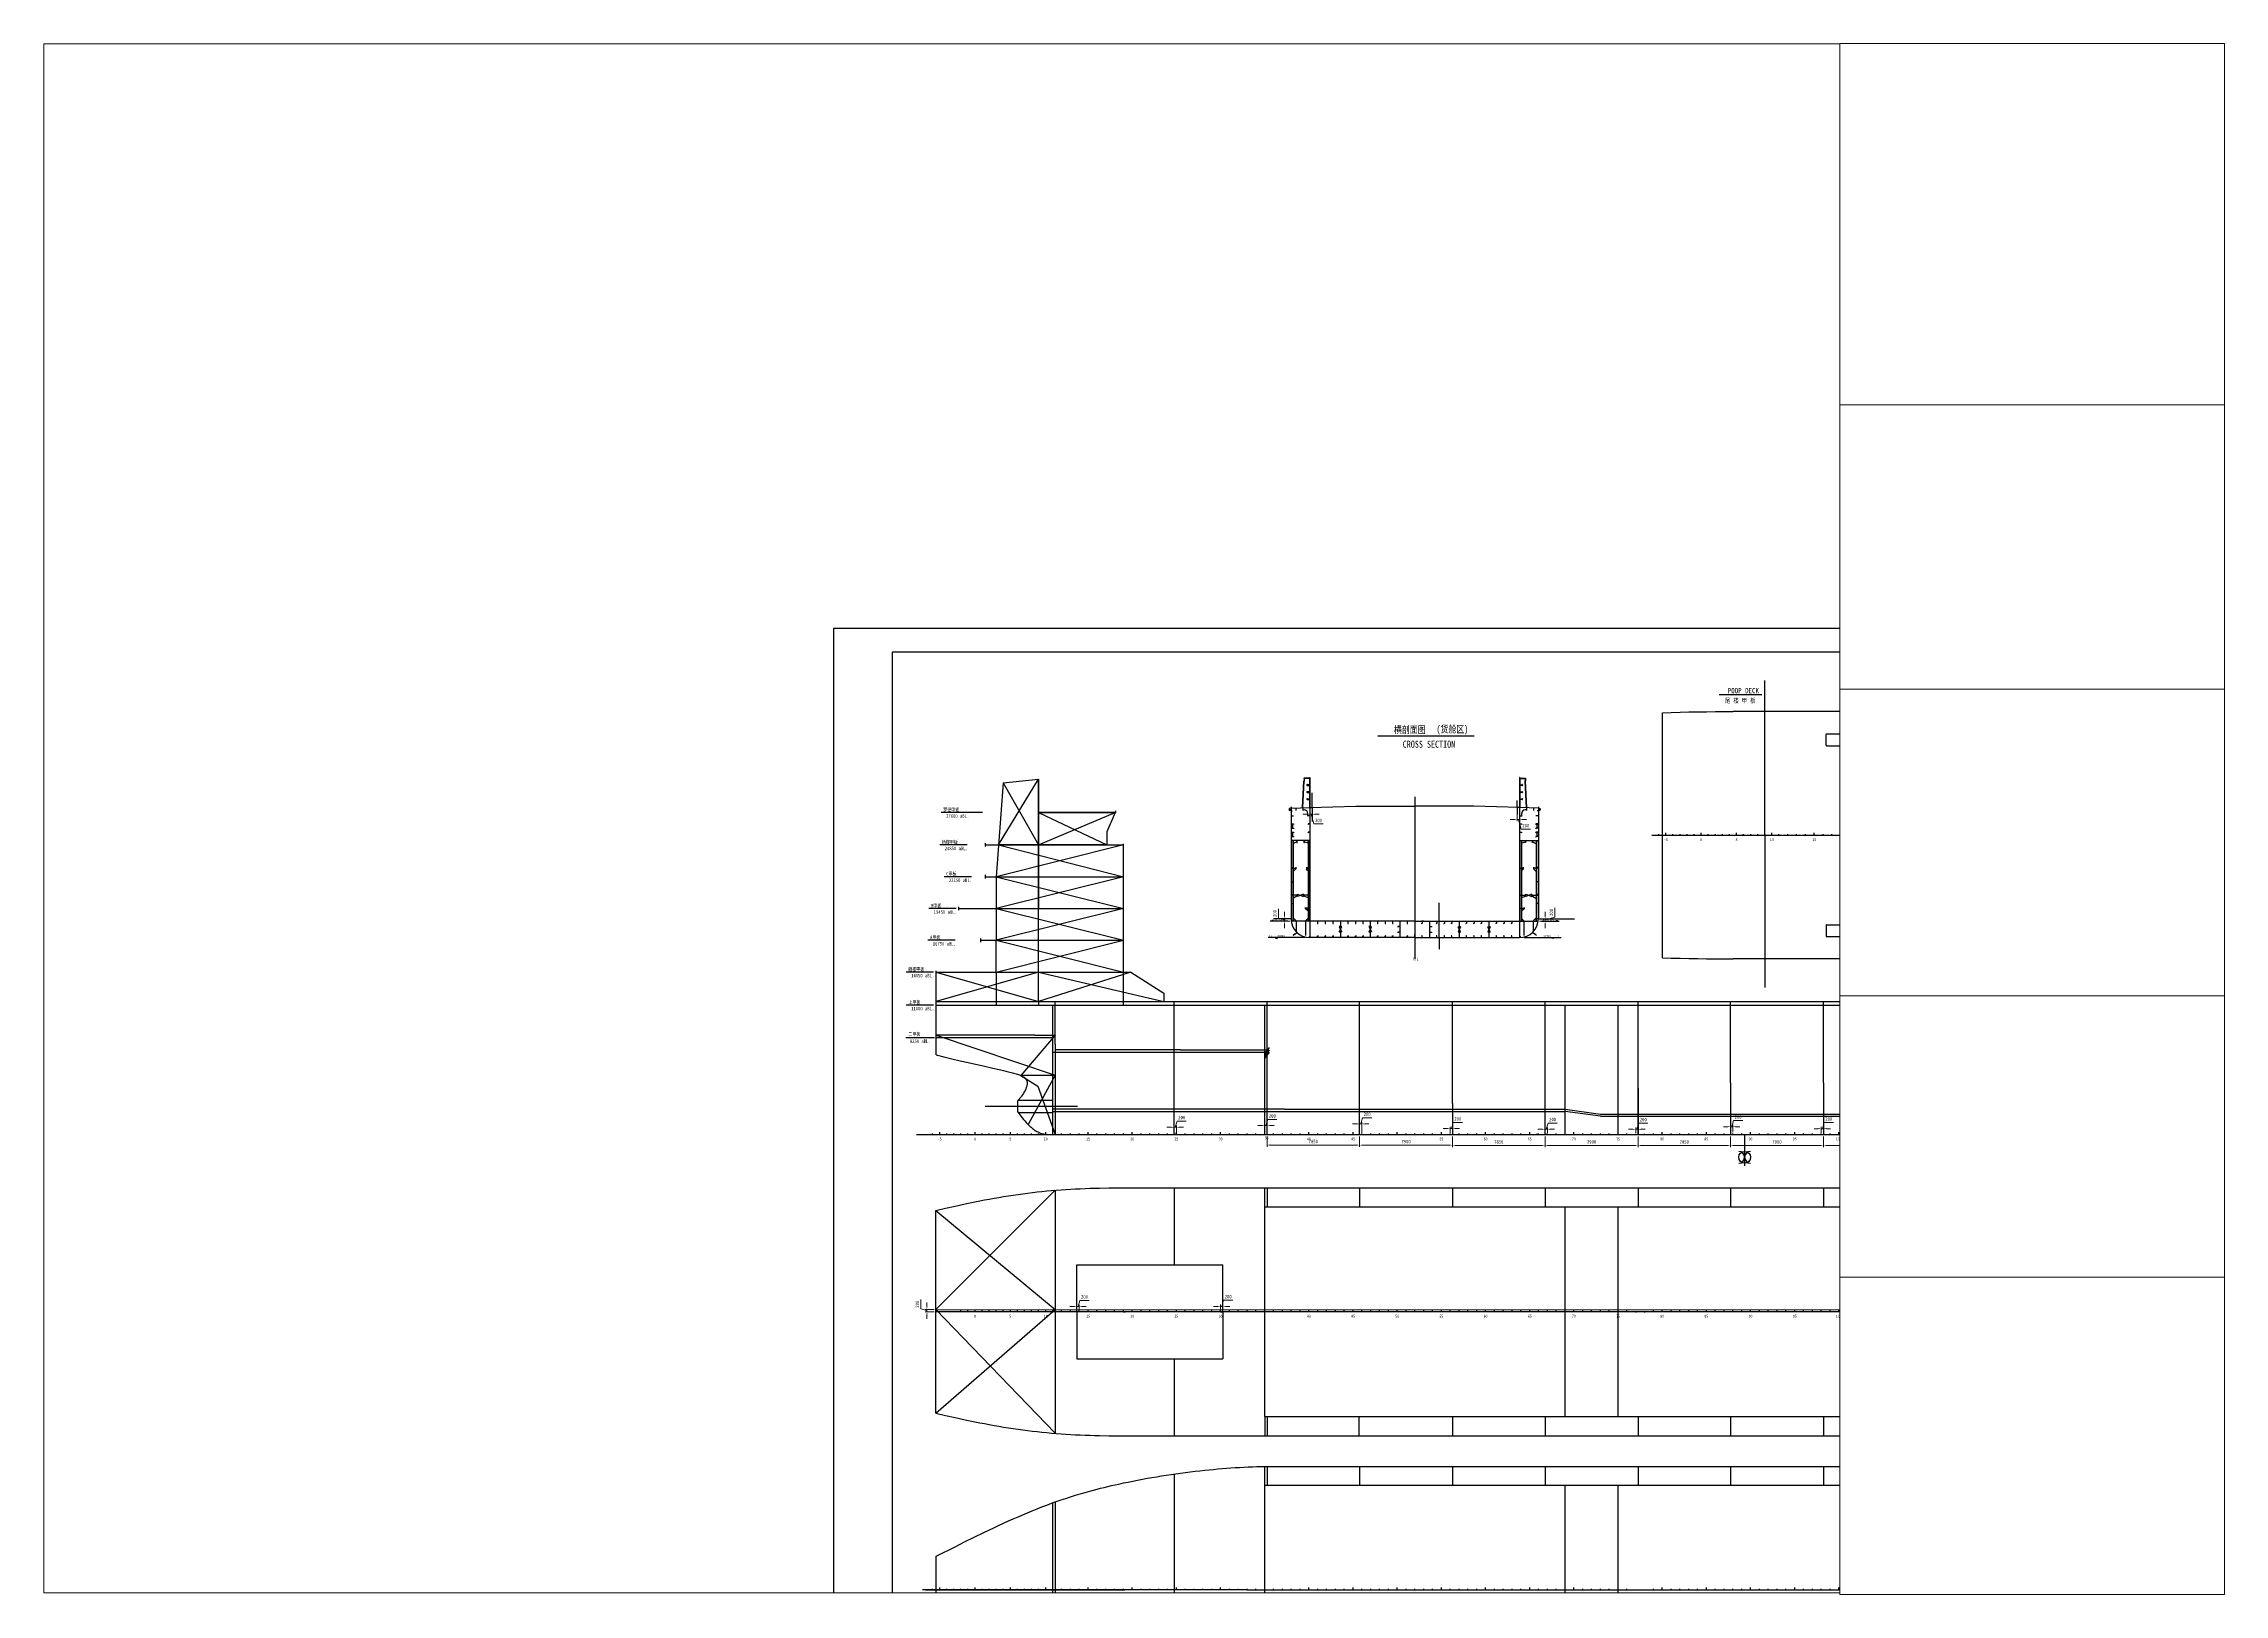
# Paper-space layout 'Layout1' of a CAD drawing. Extents: x 0 to 11.2, y 0 to 7.9.
# The model-space entities are those that its viewports show. They can reach past a viewport. Long polylines and large blocks are cut down to what shows.
import ezdxf
from ezdxf.enums import TextEntityAlignment as Align

# ---------------------------------------------------------------- set-up
doc = ezdxf.new("R2010")
doc.units = 0
doc.header["$LTSCALE"] = 200
doc.header["$MEASUREMENT"] = 0
for name, pattern in [('ACAD_ISO05W100', [34, 24, -3, 0.5, -3, 0.5, -3]), ('CENTER110', [12.2, 10, -1, 0.2, -1]), ('DASHED1', [5.4, 4, -1.4]), ('DOT106', [0.6, 0, -0.6])]:
    doc.linetypes.add(name, pattern=pattern)
doc.layers.get('0').update_dxf_attribs({"color": 6, "linetype": 'CONTINUOUS'})
doc.layers.get('DEFPOINTS').update_dxf_attribs({"linetype": 'CONTINUOUS'})
for name, color, linetype in [('03CENTER', 1, 'CENTER110'), ('11TEXTE', 4, 'CONTINUOUS'), ('12TEXTC', 6, 'CONTINUOUS'), ('16LOCK', 9, 'DOT106'), ('FRAME', 7, 'CONTINUOUS'), ('TEXT-ENG', 7, 'CONTINUOUS'), ('Y-CON', 3, 'DASHED1'), ('Y-PH', 2, 'ACAD_ISO05W100')]:
    doc.layers.add(name, color=color, linetype=linetype)
doc.styles.add('ROMANS', font='')
doc.styles.get("Standard").update_dxf_attribs({"font": '', "width": 0.8})
doc.styles.get('ROMANS').set_extended_font_data('FangSong_GB2312')
doc.styles.get('Standard').set_extended_font_data('SimSun')
doc.dimstyles.new('DM-100', dxfattribs={"dimscale": 0, "dimtxt": 250, "dimasz": 200, "dimexe": 30, "dimexo": 30, "dimgap": 50, "dimtad": 1, "dimdec": 0, "dimzin": 0, "dimdsep": 46, "dimtxsty": 'ROMANS', "dimcen": 0, "dimclrd": 1, "dimclre": 1, "dimclrt": 1, "dimadec": 0, "dimazin": 0, "dimtfac": 1, "dimtdec": 0, "dimtmove": 0, "dimatfit": 3, "dimfxl": 0, "dimtolj": 1, "dimtzin": 0, "dimarcsym": 0})

# ---------------------------------------------------------------- blocks, each defined once
blk = doc.blocks.new('*D1')
at = {"layer": 'DEFPOINTS', "color": 0, "transparency": 16777216}
for p in [(296219, 380895), (304069, 380895), (304069, 380005)]:
    blk.add_point(p, dxfattribs=at)
at = {"layer": 'FRAME', "color": 1, "lineweight": 13, "transparency": 16777216}
for p, q in [((296219, 380745), (296219, 379855)), ((304069, 380745), (304069, 379855))]:
    blk.add_line(p, q, dxfattribs=at)
at = {"layer": 'FRAME', "color": 1, "lineweight": 15, "transparency": 16777216}
blk.add_line((296519, 380005), (303769, 380005), dxfattribs=at)
at = {"layer": 'FRAME', "color": 1, "transparency": 16777216}
for points in [[(296519, 380055), (296519, 379955), (296219, 380005)], [(303769, 380055), (303769, 379955), (304069, 380005)]]:
    blk.add_solid(points, dxfattribs=at)
at = {"layer": 'FRAME', "color": 7, "transparency": 16777216, "insert": (300144, 380305), "char_height": 300, "attachment_point": 5}
blk.add_mtext('\\A1;7850', dxfattribs=at)
blk = doc.blocks.new('*D2')
at = {"layer": 'DEFPOINTS', "color": 0, "transparency": 16777216}
for p in [(296219, 381659), (296019, 380895), (296219, 380895)]:
    blk.add_point(p, dxfattribs=at)
at = {"layer": 'FRAME', "color": 1, "lineweight": 15, "transparency": 16777216}
for p, q in [((295719, 381659), (295419, 381659)), ((296019, 381659), (296219, 381659)), ((296019, 381659), (296219, 381659)), ((296119, 381659), (296277, 382184)), ((296277, 382184), (297054, 382184)), ((296519, 381659), (296819, 381659))]:
    blk.add_line(p, q, dxfattribs=at)
at = {"layer": 'FRAME', "color": 1, "lineweight": 13, "transparency": 16777216}
for p, q in [((296019, 381045), (296019, 381809)), ((296219, 381045), (296219, 381809))]:
    blk.add_line(p, q, dxfattribs=at)
at = {"layer": 'FRAME', "color": 1, "transparency": 16777216}
for points in [[(295719, 381709), (295719, 381609), (296019, 381659)], [(296519, 381709), (296519, 381609), (296219, 381659)]]:
    blk.add_solid(points, dxfattribs=at)
at = {"layer": 'FRAME', "color": 7, "transparency": 16777216, "insert": (296665, 382484), "char_height": 300, "attachment_point": 5}
blk.add_mtext('\\A1;200', dxfattribs=at)
blk = doc.blocks.new('*D3')
at = {"layer": 'DEFPOINTS', "color": 0, "transparency": 16777216}
for p in [(304269, 381798), (304069, 380895), (304269, 380895)]:
    blk.add_point(p, dxfattribs=at)
at = {"layer": 'FRAME', "color": 1, "lineweight": 15, "transparency": 16777216}
for p, q in [((303769, 381798), (303469, 381798)), ((304069, 381798), (304269, 381798)), ((304069, 381798), (304269, 381798)), ((304169, 381798), (304327, 382323)), ((304327, 382323), (305104, 382323)), ((304569, 381798), (304869, 381798))]:
    blk.add_line(p, q, dxfattribs=at)
at = {"layer": 'FRAME', "color": 1, "lineweight": 13, "transparency": 16777216}
for p, q in [((304069, 381045), (304069, 381948)), ((304269, 381045), (304269, 381948))]:
    blk.add_line(p, q, dxfattribs=at)
at = {"layer": 'FRAME', "color": 1, "transparency": 16777216}
for points in [[(303769, 381848), (303769, 381748), (304069, 381798)], [(304569, 381848), (304569, 381748), (304269, 381798)]]:
    blk.add_solid(points, dxfattribs=at)
at = {"layer": 'FRAME', "color": 7, "transparency": 16777216, "insert": (304715, 382623), "char_height": 300, "attachment_point": 5}
blk.add_mtext('\\A1;200', dxfattribs=at)
blk = doc.blocks.new('*D4')
at = {"layer": 'DEFPOINTS', "color": 0, "transparency": 16777216}
for p in [(299853, 408662), (300053, 408668), (300053, 408096)]:
    blk.add_point(p, dxfattribs=at)
at = {"layer": 'FRAME', "color": 1, "lineweight": 15, "transparency": 16777216}
for p, q in [((299553, 408096), (299253, 408096)), ((299853, 408096), (300053, 408096)), ((299853, 408096), (300053, 408096)), ((299953, 408096), (300200, 407271)), ((300353, 408096), (300653, 408096)), ((300200, 407271), (300977, 407271))]:
    blk.add_line(p, q, dxfattribs=at)
at = {"layer": 'FRAME', "color": 1, "lineweight": 13, "transparency": 16777216}
for p, q in [((299853, 408512), (299853, 407946)), ((300053, 408518), (300053, 407946))]:
    blk.add_line(p, q, dxfattribs=at)
at = {"layer": 'FRAME', "color": 1, "transparency": 16777216}
for points in [[(299553, 408146), (299553, 408046), (299853, 408096)], [(300353, 408146), (300353, 408046), (300053, 408096)]]:
    blk.add_solid(points, dxfattribs=at)
at = {"layer": 'FRAME', "color": 7, "transparency": 16777216, "insert": (300589, 407571), "char_height": 300, "attachment_point": 5}
blk.add_mtext('\\A1;200', dxfattribs=at)
blk = doc.blocks.new('*D5')
at = {"layer": 'DEFPOINTS', "color": 0, "transparency": 16777216}
for p in [(317453, 408663), (317653, 408663), (317653, 407657)]:
    blk.add_point(p, dxfattribs=at)
at = {"layer": 'FRAME', "color": 1, "lineweight": 15, "transparency": 16777216}
for p, q in [((317153, 407657), (316853, 407657)), ((317453, 407657), (317653, 407657)), ((317453, 407657), (317653, 407657)), ((317553, 407657), (317800, 406832)), ((317953, 407657), (318253, 407657)), ((317800, 406832), (318577, 406832))]:
    blk.add_line(p, q, dxfattribs=at)
at = {"layer": 'FRAME', "color": 1, "lineweight": 13, "transparency": 16777216}
for p, q in [((317453, 408513), (317453, 407507)), ((317653, 408513), (317653, 407507))]:
    blk.add_line(p, q, dxfattribs=at)
at = {"layer": 'FRAME', "color": 1, "transparency": 16777216}
for points in [[(317153, 407707), (317153, 407607), (317453, 407657)], [(317953, 407707), (317953, 407607), (317653, 407657)]]:
    blk.add_solid(points, dxfattribs=at)
at = {"layer": 'FRAME', "color": 7, "transparency": 16777216, "insert": (318189, 407132), "char_height": 300, "attachment_point": 5}
blk.add_mtext('\\A1;200', dxfattribs=at)
blk = doc.blocks.new('*D10')
at = {"layer": 'DEFPOINTS', "color": 0, "transparency": 16777216}
for p in [(311769, 380895), (311969, 381405), (311969, 380895)]:
    blk.add_point(p, dxfattribs=at)
at = {"layer": 'FRAME', "color": 1, "lineweight": 13, "transparency": 16777216}
for p, q in [((311769, 381045), (311769, 381555)), ((311969, 381045), (311969, 381555))]:
    blk.add_line(p, q, dxfattribs=at)
at = {"layer": 'FRAME', "color": 1, "lineweight": 15, "transparency": 16777216}
for p, q in [((311869, 381405), (312027, 381930)), ((312027, 381930), (312804, 381930)), ((311469, 381405), (311169, 381405)), ((311769, 381405), (311969, 381405)), ((311769, 381405), (311969, 381405)), ((312269, 381405), (312569, 381405))]:
    blk.add_line(p, q, dxfattribs=at)
at = {"layer": 'FRAME', "color": 1, "transparency": 16777216}
for points in [[(311469, 381455), (311469, 381355), (311769, 381405)], [(312269, 381455), (312269, 381355), (311969, 381405)]]:
    blk.add_solid(points, dxfattribs=at)
at = {"layer": 'FRAME', "color": 7, "transparency": 16777216, "insert": (312415, 382230), "char_height": 300, "attachment_point": 5}
blk.add_mtext('\\A1;200', dxfattribs=at)
blk = doc.blocks.new('*D11')
at = {"layer": 'DEFPOINTS', "color": 0, "transparency": 16777216}
for p in [(304069, 380895), (311969, 380895), (311969, 379998)]:
    blk.add_point(p, dxfattribs=at)
at = {"layer": 'FRAME', "color": 1, "lineweight": 13, "transparency": 16777216}
for p, q in [((304069, 380745), (304069, 379848)), ((311969, 380745), (311969, 379848))]:
    blk.add_line(p, q, dxfattribs=at)
at = {"layer": 'FRAME', "color": 1, "lineweight": 15, "transparency": 16777216}
blk.add_line((304369, 379998), (311669, 379998), dxfattribs=at)
at = {"layer": 'FRAME', "color": 1, "transparency": 16777216}
for points in [[(304369, 380048), (304369, 379948), (304069, 379998)], [(311669, 380048), (311669, 379948), (311969, 379998)]]:
    blk.add_solid(points, dxfattribs=at)
at = {"layer": 'FRAME', "color": 7, "transparency": 16777216, "insert": (308019, 380298), "char_height": 300, "attachment_point": 5}
blk.add_mtext('\\A1;7900', dxfattribs=at)
blk = doc.blocks.new('*D18')
at = {"layer": 'DEFPOINTS', "color": 0, "transparency": 16777216}
for p in [(343269, 380895), (343469, 381395), (343469, 380895)]:
    blk.add_point(p, dxfattribs=at)
at = {"layer": 'FRAME', "color": 1, "lineweight": 13, "transparency": 16777216}
for p, q in [((343269, 381045), (343269, 381545)), ((343469, 381045), (343469, 381545))]:
    blk.add_line(p, q, dxfattribs=at)
at = {"layer": 'FRAME', "color": 1, "lineweight": 15, "transparency": 16777216}
for p, q in [((343369, 381395), (343527, 381920)), ((343527, 381920), (344304, 381920)), ((342969, 381395), (342669, 381395)), ((343269, 381395), (343469, 381395)), ((343269, 381395), (343469, 381395)), ((343769, 381395), (344069, 381395))]:
    blk.add_line(p, q, dxfattribs=at)
at = {"layer": 'FRAME', "color": 1, "transparency": 16777216}
for points in [[(342969, 381445), (342969, 381345), (343269, 381395)], [(343769, 381445), (343769, 381345), (343469, 381395)]]:
    blk.add_solid(points, dxfattribs=at)
at = {"layer": 'FRAME', "color": 7, "transparency": 16777216, "insert": (343915, 382220), "char_height": 300, "attachment_point": 5}
blk.add_mtext('\\A1;200', dxfattribs=at)
blk = doc.blocks.new('*D19')
at = {"layer": 'DEFPOINTS', "color": 0, "transparency": 16777216}
for p in [(343469, 380895), (351319, 380895), (351319, 379971)]:
    blk.add_point(p, dxfattribs=at)
at = {"layer": 'FRAME', "color": 1, "lineweight": 13, "transparency": 16777216}
for p, q in [((343469, 380745), (343469, 379821)), ((351319, 380745), (351319, 379821))]:
    blk.add_line(p, q, dxfattribs=at)
at = {"layer": 'FRAME', "color": 1, "lineweight": 15, "transparency": 16777216}
blk.add_line((343769, 379971), (351019, 379971), dxfattribs=at)
at = {"layer": 'FRAME', "color": 1, "transparency": 16777216}
for points in [[(343769, 380021), (343769, 379921), (343469, 379971)], [(351019, 380021), (351019, 379921), (351319, 379971)]]:
    blk.add_solid(points, dxfattribs=at)
at = {"layer": 'FRAME', "color": 7, "transparency": 16777216, "insert": (347394, 380271), "char_height": 300, "attachment_point": 5}
blk.add_mtext('\\A1;7850', dxfattribs=at)
blk = doc.blocks.new('*D20')
at = {"layer": 'DEFPOINTS', "color": 0, "transparency": 16777216}
for p in [(335569, 380895), (343469, 380895), (343469, 379971)]:
    blk.add_point(p, dxfattribs=at)
at = {"layer": 'FRAME', "color": 1, "lineweight": 13, "transparency": 16777216}
for p, q in [((335569, 380745), (335569, 379821)), ((343469, 380745), (343469, 379821))]:
    blk.add_line(p, q, dxfattribs=at)
at = {"layer": 'FRAME', "color": 1, "lineweight": 15, "transparency": 16777216}
blk.add_line((335869, 379971), (343169, 379971), dxfattribs=at)
at = {"layer": 'FRAME', "color": 1, "transparency": 16777216}
for points in [[(335869, 380021), (335869, 379921), (335569, 379971)], [(343169, 380021), (343169, 379921), (343469, 379971)]]:
    blk.add_solid(points, dxfattribs=at)
at = {"layer": 'FRAME', "color": 7, "transparency": 16777216, "insert": (339519, 380271), "char_height": 300, "attachment_point": 5}
blk.add_mtext('\\A1;7900', dxfattribs=at)
blk = doc.blocks.new('*D21')
at = {"layer": 'DEFPOINTS', "color": 0, "transparency": 16777216}
for p in [(335769, 381559), (335569, 380895), (335769, 380945)]:
    blk.add_point(p, dxfattribs=at)
at = {"layer": 'FRAME', "color": 1, "lineweight": 15, "transparency": 16777216}
for p, q in [((335269, 381559), (334969, 381559)), ((335569, 381559), (335769, 381559)), ((335569, 381559), (335769, 381559)), ((335669, 381559), (335827, 382084)), ((335827, 382084), (336604, 382084)), ((336069, 381559), (336369, 381559))]:
    blk.add_line(p, q, dxfattribs=at)
at = {"layer": 'FRAME', "color": 1, "lineweight": 13, "transparency": 16777216}
for p, q in [((335569, 381045), (335569, 381709)), ((335769, 381095), (335769, 381709))]:
    blk.add_line(p, q, dxfattribs=at)
at = {"layer": 'FRAME', "color": 1, "transparency": 16777216}
for points in [[(335269, 381609), (335269, 381509), (335569, 381559)], [(336069, 381609), (336069, 381509), (335769, 381559)]]:
    blk.add_solid(points, dxfattribs=at)
at = {"layer": 'FRAME', "color": 7, "transparency": 16777216, "insert": (336215, 382384), "char_height": 300, "attachment_point": 5}
blk.add_mtext('\\A1;200', dxfattribs=at)
blk = doc.blocks.new('*D22')
at = {"layer": 'DEFPOINTS', "color": 0, "transparency": 16777216}
for p in [(327719, 380895), (335569, 380895), (335569, 379971)]:
    blk.add_point(p, dxfattribs=at)
at = {"layer": 'FRAME', "color": 1, "lineweight": 13, "transparency": 16777216}
for p, q in [((327719, 380745), (327719, 379821)), ((335569, 380745), (335569, 379821))]:
    blk.add_line(p, q, dxfattribs=at)
at = {"layer": 'FRAME', "color": 1, "lineweight": 15, "transparency": 16777216}
blk.add_line((328019, 379971), (335269, 379971), dxfattribs=at)
at = {"layer": 'FRAME', "color": 1, "transparency": 16777216}
for points in [[(328019, 380021), (328019, 379921), (327719, 379971)], [(335269, 380021), (335269, 379921), (335569, 379971)]]:
    blk.add_solid(points, dxfattribs=at)
at = {"layer": 'FRAME', "color": 7, "transparency": 16777216, "insert": (331644, 380271), "char_height": 300, "attachment_point": 5}
blk.add_mtext('\\A1;7850', dxfattribs=at)
blk = doc.blocks.new('*D23')
at = {"layer": 'DEFPOINTS', "color": 0, "transparency": 16777216}
for p in [(327519, 380895), (327719, 381345), (327719, 380895)]:
    blk.add_point(p, dxfattribs=at)
at = {"layer": 'FRAME', "color": 1, "lineweight": 13, "transparency": 16777216}
for p, q in [((327519, 381045), (327519, 381495)), ((327719, 381045), (327719, 381495))]:
    blk.add_line(p, q, dxfattribs=at)
at = {"layer": 'FRAME', "color": 1, "lineweight": 15, "transparency": 16777216}
for p, q in [((327619, 381345), (327777, 381870)), ((327777, 381870), (328554, 381870)), ((327219, 381345), (326919, 381345)), ((327519, 381345), (327719, 381345)), ((327519, 381345), (327719, 381345)), ((328019, 381345), (328319, 381345))]:
    blk.add_line(p, q, dxfattribs=at)
at = {"layer": 'FRAME', "color": 1, "transparency": 16777216}
for points in [[(327219, 381395), (327219, 381295), (327519, 381345)], [(328019, 381395), (328019, 381295), (327719, 381345)]]:
    blk.add_solid(points, dxfattribs=at)
at = {"layer": 'FRAME', "color": 7, "transparency": 16777216, "insert": (328165, 382170), "char_height": 300, "attachment_point": 5}
blk.add_mtext('\\A1;200', dxfattribs=at)
blk = doc.blocks.new('*D24')
at = {"layer": 'DEFPOINTS', "color": 0, "transparency": 16777216}
for p in [(319819, 380895), (327719, 380895), (327719, 379971)]:
    blk.add_point(p, dxfattribs=at)
at = {"layer": 'FRAME', "color": 1, "lineweight": 13, "transparency": 16777216}
for p, q in [((319819, 380745), (319819, 379821)), ((327719, 380745), (327719, 379821))]:
    blk.add_line(p, q, dxfattribs=at)
at = {"layer": 'FRAME', "color": 1, "lineweight": 15, "transparency": 16777216}
blk.add_line((320119, 379971), (327419, 379971), dxfattribs=at)
at = {"layer": 'FRAME', "color": 1, "transparency": 16777216}
for points in [[(320119, 380021), (320119, 379921), (319819, 379971)], [(327419, 380021), (327419, 379921), (327719, 379971)]]:
    blk.add_solid(points, dxfattribs=at)
at = {"layer": 'FRAME', "color": 7, "transparency": 16777216, "insert": (323769, 380271), "char_height": 300, "attachment_point": 5}
blk.add_mtext('\\A1;7900', dxfattribs=at)
blk = doc.blocks.new('*D25')
at = {"layer": 'DEFPOINTS', "color": 0, "transparency": 16777216}
for p in [(319819, 380895), (320019, 381351), (320019, 380895)]:
    blk.add_point(p, dxfattribs=at)
at = {"layer": 'FRAME', "color": 1, "lineweight": 13, "transparency": 16777216}
for p, q in [((319819, 381045), (319819, 381501)), ((320019, 381045), (320019, 381501))]:
    blk.add_line(p, q, dxfattribs=at)
at = {"layer": 'FRAME', "color": 1, "lineweight": 15, "transparency": 16777216}
for p, q in [((319919, 381351), (320077, 381876)), ((320077, 381876), (320854, 381876)), ((319519, 381351), (319219, 381351)), ((319819, 381351), (320019, 381351)), ((319819, 381351), (320019, 381351)), ((320319, 381351), (320619, 381351))]:
    blk.add_line(p, q, dxfattribs=at)
at = {"layer": 'FRAME', "color": 1, "transparency": 16777216}
for points in [[(319519, 381401), (319519, 381301), (319819, 381351)], [(320319, 381401), (320319, 381301), (320019, 381351)]]:
    blk.add_solid(points, dxfattribs=at)
at = {"layer": 'FRAME', "color": 7, "transparency": 16777216, "insert": (320465, 382176), "char_height": 300, "attachment_point": 5}
blk.add_mtext('\\A1;200', dxfattribs=at)
blk = doc.blocks.new('*D26')
at = {"layer": 'DEFPOINTS', "color": 0, "transparency": 16777216}
for p in [(311969, 380895), (319819, 380895), (319819, 379971)]:
    blk.add_point(p, dxfattribs=at)
at = {"layer": 'FRAME', "color": 1, "lineweight": 13, "transparency": 16777216}
for p, q in [((311969, 380745), (311969, 379821)), ((319819, 380745), (319819, 379821))]:
    blk.add_line(p, q, dxfattribs=at)
at = {"layer": 'FRAME', "color": 1, "lineweight": 15, "transparency": 16777216}
blk.add_line((312269, 379971), (319519, 379971), dxfattribs=at)
at = {"layer": 'FRAME', "color": 1, "transparency": 16777216}
for points in [[(312269, 380021), (312269, 379921), (311969, 379971)], [(319519, 380021), (319519, 379921), (319819, 379971)]]:
    blk.add_solid(points, dxfattribs=at)
at = {"layer": 'FRAME', "color": 7, "transparency": 16777216, "insert": (315894, 380271), "char_height": 300, "attachment_point": 5}
blk.add_mtext('\\A1;7850', dxfattribs=at)
blk = doc.blocks.new('*D27')
at = {"layer": 'DEFPOINTS', "color": 0, "transparency": 16777216}
for p in [(267336, 366045), (268089, 366045), (268089, 365845)]:
    blk.add_point(p, dxfattribs=at)
at = {"layer": 'FRAME', "color": 1, "lineweight": 15, "transparency": 16777216}
for p, q in [((266811, 366103), (266811, 366880)), ((267336, 365945), (266811, 366103)), ((267336, 366345), (267336, 366645)), ((267336, 365845), (267336, 366045)), ((267336, 365845), (267336, 366045)), ((267336, 365545), (267336, 365245))]:
    blk.add_line(p, q, dxfattribs=at)
at = {"layer": 'FRAME', "color": 1, "lineweight": 13, "transparency": 16777216}
for p, q in [((267939, 366045), (267186, 366045)), ((267939, 365845), (267186, 365845))]:
    blk.add_line(p, q, dxfattribs=at)
at = {"layer": 'FRAME', "color": 1, "transparency": 16777216}
for points in [[(267286, 366345), (267386, 366345), (267336, 366045)], [(267286, 365545), (267386, 365545), (267336, 365845)]]:
    blk.add_solid(points, dxfattribs=at)
at = {"layer": 'FRAME', "color": 7, "transparency": 16777216, "insert": (266511, 366491), "char_height": 300, "attachment_point": 5, "rotation": 90}
blk.add_mtext('\\A1;200', dxfattribs=at)
blk = doc.blocks.new('*D28')
at = {"layer": 'DEFPOINTS', "color": 0, "transparency": 16777216}
for p in [(297703, 399019), (298327, 399219), (298327, 399019)]:
    blk.add_point(p, dxfattribs=at)
at = {"layer": 'FRAME', "color": 1, "lineweight": 15, "transparency": 16777216}
for p, q in [((297178, 399277), (297178, 400054)), ((297703, 399119), (297178, 399277)), ((297703, 399519), (297703, 399819)), ((297703, 399219), (297703, 399019)), ((297703, 399219), (297703, 399019)), ((297703, 398719), (297703, 398419))]:
    blk.add_line(p, q, dxfattribs=at)
at = {"layer": 'FRAME', "color": 1, "lineweight": 13, "transparency": 16777216}
for p, q in [((298177, 399219), (297553, 399219)), ((298177, 399019), (297553, 399019))]:
    blk.add_line(p, q, dxfattribs=at)
at = {"layer": 'FRAME', "color": 1, "transparency": 16777216}
for points in [[(297653, 399519), (297753, 399519), (297703, 399219)], [(297653, 398719), (297753, 398719), (297703, 399019)]]:
    blk.add_solid(points, dxfattribs=at)
at = {"layer": 'FRAME', "color": 7, "transparency": 16777216, "insert": (296878, 399665), "char_height": 300, "attachment_point": 5, "rotation": 90}
blk.add_mtext('\\A1;200', dxfattribs=at)
blk = doc.blocks.new('*D30')
at = {"layer": 'DEFPOINTS', "color": 0, "transparency": 16777216}
for p in [(280069, 365845), (280269, 366288), (280269, 365845)]:
    blk.add_point(p, dxfattribs=at)
at = {"layer": 'FRAME', "color": 1, "lineweight": 15, "transparency": 16777216}
for p, q in [((280169, 366288), (280327, 366813)), ((280327, 366813), (281104, 366813)), ((279769, 366288), (279469, 366288)), ((280069, 366288), (280269, 366288)), ((280069, 366288), (280269, 366288)), ((280569, 366288), (280869, 366288))]:
    blk.add_line(p, q, dxfattribs=at)
at = {"layer": 'FRAME', "color": 1, "lineweight": 13, "transparency": 16777216}
for p, q in [((280069, 365995), (280069, 366438)), ((280269, 365995), (280269, 366438))]:
    blk.add_line(p, q, dxfattribs=at)
at = {"layer": 'FRAME', "color": 1, "transparency": 16777216}
for points in [[(279769, 366338), (279769, 366238), (280069, 366288)], [(280569, 366338), (280569, 366238), (280269, 366288)]]:
    blk.add_solid(points, dxfattribs=at)
at = {"layer": 'FRAME', "color": 7, "transparency": 16777216, "insert": (280715, 367113), "char_height": 300, "attachment_point": 5}
blk.add_mtext('\\A1;200', dxfattribs=at)
blk = doc.blocks.new('*D31')
at = {"layer": 'DEFPOINTS', "color": 0, "transparency": 16777216}
for p in [(292269, 365845), (292469, 366305), (292469, 365845)]:
    blk.add_point(p, dxfattribs=at)
at = {"layer": 'FRAME', "color": 1, "lineweight": 15, "transparency": 16777216}
for p, q in [((292369, 366305), (292527, 366830)), ((292527, 366830), (293304, 366830)), ((291969, 366305), (291669, 366305)), ((292269, 366305), (292469, 366305)), ((292269, 366305), (292469, 366305)), ((292769, 366305), (293069, 366305))]:
    blk.add_line(p, q, dxfattribs=at)
at = {"layer": 'FRAME', "color": 1, "lineweight": 13, "transparency": 16777216}
for p, q in [((292269, 365995), (292269, 366455)), ((292469, 365995), (292469, 366455))]:
    blk.add_line(p, q, dxfattribs=at)
at = {"layer": 'FRAME', "color": 1, "transparency": 16777216}
for points in [[(291969, 366355), (291969, 366255), (292269, 366305)], [(292769, 366355), (292769, 366255), (292469, 366305)]]:
    blk.add_solid(points, dxfattribs=at)
at = {"layer": 'FRAME', "color": 7, "transparency": 16777216, "insert": (292915, 367130), "char_height": 300, "attachment_point": 5}
blk.add_mtext('\\A1;200', dxfattribs=at)
blk = doc.blocks.new('*D32')
at = {"layer": 'DEFPOINTS', "color": 0, "transparency": 16777216}
for p in [(288519, 381517), (288319, 380895), (288519, 380895)]:
    blk.add_point(p, dxfattribs=at)
at = {"layer": 'FRAME', "color": 1, "lineweight": 15, "transparency": 16777216}
for p, q in [((288019, 381517), (287719, 381517)), ((288319, 381517), (288519, 381517)), ((288319, 381517), (288519, 381517)), ((288419, 381517), (288577, 382042)), ((288577, 382042), (289354, 382042)), ((288819, 381517), (289119, 381517))]:
    blk.add_line(p, q, dxfattribs=at)
at = {"layer": 'FRAME', "color": 1, "lineweight": 13, "transparency": 16777216}
for p, q in [((288319, 381045), (288319, 381667)), ((288519, 381045), (288519, 381667))]:
    blk.add_line(p, q, dxfattribs=at)
at = {"layer": 'FRAME', "color": 1, "transparency": 16777216}
for points in [[(288019, 381567), (288019, 381467), (288319, 381517)], [(288819, 381567), (288819, 381467), (288519, 381517)]]:
    blk.add_solid(points, dxfattribs=at)
at = {"layer": 'FRAME', "color": 7, "transparency": 16777216, "insert": (288965, 382342), "char_height": 300, "attachment_point": 5}
blk.add_mtext('\\A1;200', dxfattribs=at)
blk = doc.blocks.new('*D33')
at = {"layer": 'DEFPOINTS', "color": 0, "transparency": 16777216}
for p in [(319210, 399019), (319213, 399219), (319829, 399219)]:
    blk.add_point(p, dxfattribs=at)
at = {"layer": 'FRAME', "color": 1, "lineweight": 15, "transparency": 16777216}
for p, q in [((320654, 399367), (320654, 400144)), ((319829, 399519), (319829, 399819)), ((319829, 399119), (320654, 399367)), ((319829, 399019), (319829, 399219)), ((319829, 399019), (319829, 399219)), ((319829, 398719), (319829, 398419))]:
    blk.add_line(p, q, dxfattribs=at)
at = {"layer": 'FRAME', "color": 1, "lineweight": 13, "transparency": 16777216}
for p, q in [((319360, 399019), (319979, 399019)), ((319363, 399219), (319979, 399219))]:
    blk.add_line(p, q, dxfattribs=at)
at = {"layer": 'FRAME', "color": 1, "transparency": 16777216}
for points in [[(319779, 399519), (319879, 399519), (319829, 399219)], [(319779, 398719), (319879, 398719), (319829, 399019)]]:
    blk.add_solid(points, dxfattribs=at)
at = {"layer": 'FRAME', "color": 7, "transparency": 16777216, "insert": (320354, 399755), "char_height": 300, "attachment_point": 5, "rotation": 90}
blk.add_mtext('\\A1;200', dxfattribs=at)

msp = doc.modelspace()

# ---------------------------------------------------------------- linework, layer by layer
at = {"color": 7, "linetype": 'Continuous'}
for p, q in [((427588.9, 423857.1), (259388.9, 423857.1)), ((259388.9, 423857.1), (259388.9, 305057.1))]:
    msp.add_line(p, q, dxfattribs=at)
at = {"color": 1, "linetype": 'Continuous'}
for p, q in [((425588.9, 421857.1), (264388.9, 421857.1)), ((264388.9, 421857.1), (264388.9, 307057.1))]:
    msp.add_line(p, q, dxfattribs=at)
for p, q in [((329782.7, 416712.4), (330532.7, 416738.4)), ((329782.7, 395914.4), (329782.7, 416712.4)), ((329782.7, 416712.4), (329782.7, 416712.4)), ((330532.7, 416738.4), (331282.7, 416760.4)), ((331282.7, 416760.4), (332032.7, 416778.4)), ((332032.7, 416778.4), (332782.7, 416791.4)), ((332782.7, 416791.4), (333532.7, 416801.4)), ((333532.7, 416801.4), (334282.7, 416808.4)), ((334282.7, 416808.4), (335032.7, 416812.4)), ((338232.9, 418229.7), (334596.3, 418229.7)), ((335032.7, 416812.4), (335782.7, 416813.4)), ((345682.7, 416813.4), (335782.7, 416813.4)), ((329482.7, 406313.4), (329482.7, 406413.4)), ((330082.7, 406313.4), (330082.7, 406513.4)), ((330682.7, 406313.4), (330682.7, 406413.4)), ((331282.7, 406313.4), (331282.7, 406413.4)), ((331882.7, 406313.4), (331882.7, 406413.4)), ((332482.7, 406313.4), (332482.7, 406413.4)), ((333082.7, 406313.4), (333082.7, 406513.4)), ((333682.7, 406313.4), (333682.7, 406413.4)), ((334282.7, 406313.4), (334282.7, 406413.4)), ((334882.7, 406313.4), (334882.7, 406413.4)), ((335482.7, 406313.4), (335482.7, 406413.4)), ((336082.7, 406313.4), (336082.7, 406513.4)), ((336682.7, 406313.4), (336682.7, 406413.4)), ((337282.7, 406313.4), (337282.7, 406413.4)), ((337882.7, 406313.4), (337882.7, 406413.4)), ((338482.7, 406313.4), (338482.7, 406413.4)), ((339082.7, 406313.4), (339082.7, 406513.4)), ((339682.7, 406313.4), (339682.7, 406413.4)), ((340432.7, 406313.4), (340432.7, 406413.4)), ((341182.7, 406313.4), (341182.7, 406413.4)), ((341932.7, 406313.4), (341932.7, 406413.4)), ((342682.7, 406313.4), (342682.7, 406513.4)), ((343432.7, 406313.4), (343432.7, 406413.4)), ((344182.7, 406313.4), (344182.7, 406413.4)), ((344932.7, 406313.4), (344932.7, 406413.4)), ((297990.4, 399019.1), (296472.8, 399019.1)), ((296769.9, 399061.3), (296609.3, 399061.3)), ((296667.4, 399019.1), (296636.8, 399061.3)), ((296711.5, 399019.1), (296680.9, 399061.3)), ((296754.4, 399019.1), (296723.8, 399061.3)), ((319514.7, 399019.1), (321032.3, 399019.1)), ((320735.2, 399061.3), (320895.8, 399061.3)), ((320750.7, 399019.1), (320781.3, 399061.3)), ((320793.6, 399019.1), (320824.2, 399061.3)), ((320837.7, 399019.1), (320868.3, 399061.3)), ((296934.2, 397576.9), (297094.8, 397576.9)), ((296949.6, 397619.1), (296980.3, 397576.9)), ((296992.6, 397619.1), (297023.2, 397576.9)), ((297036.7, 397619.1), (297067.3, 397576.9)), ((320570.9, 397576.9), (320410.3, 397576.9)), ((320468.4, 397619.1), (320437.8, 397576.9)), ((320512.6, 397619.1), (320481.9, 397576.9)), ((320555.5, 397619.1), (320524.9, 397576.9)), ((329782.7, 395914.4), (329782.7, 395914.4)), ((329782.7, 395914.4), (330532.7, 395888.4)), ((330532.7, 395888.4), (331282.7, 395866.4)), ((331282.7, 395866.4), (332032.7, 395848.4)), ((332032.7, 395848.4), (332782.7, 395835.4)), ((332782.7, 395835.4), (333532.7, 395825.4)), ((333532.7, 395825.4), (334282.7, 395818.4)), ((334282.7, 395818.4), (335032.7, 395814.4)), ((335032.7, 395814.4), (335782.7, 395813.4)), ((345682.7, 395813.4), (335782.7, 395813.4)), ((266435.8, 380894.7), (403569.1, 380894.7)), ((267819.1, 380894.7), (267819.1, 380994.7)), ((268419.1, 380894.7), (268419.1, 381094.7)), ((269019.1, 380894.7), (269019.1, 380994.7)), ((269619.1, 380894.7), (269619.1, 380994.7)), ((270219.1, 380894.7), (270219.1, 380994.7)), ((270819.1, 380894.7), (270819.1, 380994.7)), ((271419.1, 380894.7), (271419.1, 381094.7)), ((272019.1, 380894.7), (272019.1, 380994.7)), ((272619.1, 380894.7), (272619.1, 380994.7)), ((273219.1, 380894.7), (273219.1, 380994.7)), ((273819.1, 380894.7), (273819.1, 380994.7)), ((274419.1, 380894.7), (274419.1, 381094.7)), ((275019.1, 380894.7), (275019.1, 380994.7)), ((275619.1, 380894.7), (275619.1, 380994.7)), ((276219.1, 380894.7), (276219.1, 380994.7)), ((276819.1, 380894.7), (276819.1, 380994.7)), ((277419.1, 380894.7), (277419.1, 381094.7)), ((278019.1, 380894.7), (278019.1, 380994.7)), ((278019.1, 380894.7), (278019.1, 380994.7)), ((278769.1, 380894.7), (278769.1, 380994.7)), ((279519.1, 380894.7), (279519.1, 380994.7)), ((280269.1, 380894.7), (280269.1, 380994.7)), ((281019.1, 380894.7), (281019.1, 381094.7)), ((281769.1, 380894.7), (281769.1, 380994.7)), ((282519.1, 380894.7), (282519.1, 380994.7)), ((283269.1, 380894.7), (283269.1, 380994.7)), ((284019.1, 380894.7), (284019.1, 380994.7)), ((284769.1, 380894.7), (284769.1, 381094.7)), ((285519.1, 380894.7), (285519.1, 380994.7)), ((286269.1, 380894.7), (286269.1, 380994.7)), ((287019.1, 380894.7), (287019.1, 380994.7)), ((287769.1, 380894.7), (287769.1, 380994.7)), ((288519.1, 380894.7), (288519.1, 381094.7)), ((289269.1, 380894.7), (289269.1, 380994.7)), ((290019.1, 380894.7), (290019.1, 380994.7)), ((290769.1, 380894.7), (290769.1, 380994.7)), ((291519.1, 380894.7), (291519.1, 380994.7)), ((292269.1, 380894.7), (292269.1, 381094.7)), ((293019.1, 380894.7), (293019.1, 380994.7)), ((293769.1, 380894.7), (293769.1, 380994.7)), ((294519.1, 380894.7), (294519.1, 380994.7)), ((295269.1, 380894.7), (295269.1, 380994.7)), ((296019.1, 380894.7), (296019.1, 381094.7)), ((296769.1, 380894.7), (296769.1, 380994.7)), ((297519.1, 380894.7), (297519.1, 380994.7)), ((298269.1, 380894.7), (298269.1, 380994.7)), ((299019.1, 380894.7), (299019.1, 380994.7)), ((299769.1, 380894.7), (299769.1, 381094.7)), ((300519.1, 380894.7), (300519.1, 380994.7)), ((301269.1, 380894.7), (301269.1, 380994.7)), ((302019.1, 380894.7), (302019.1, 380994.7)), ((302769.1, 380894.7), (302769.1, 380994.7)), ((303519.1, 380894.7), (303519.1, 381094.7)), ((304269.1, 380894.7), (304269.1, 380994.7)), ((305019.1, 380894.7), (305019.1, 380994.7)), ((305769.1, 380894.7), (305769.1, 380994.7)), ((306519.1, 380894.7), (306519.1, 380994.7)), ((307269.1, 380894.7), (307269.1, 381094.7)), ((308019.1, 380894.7), (308019.1, 380994.7)), ((308769.1, 380894.7), (308769.1, 380994.7)), ((309519.1, 380894.7), (309519.1, 380994.7)), ((310269.1, 380894.7), (310269.1, 380994.7)), ((311019.1, 380894.7), (311019.1, 381094.7)), ((311769.1, 380894.7), (311769.1, 380994.7)), ((312519.1, 380894.7), (312519.1, 380994.7)), ((313269.1, 380894.7), (313269.1, 380994.7)), ((314019.1, 380894.7), (314019.1, 380994.7)), ((314769.1, 380894.7), (314769.1, 381094.7)), ((315519.1, 380894.7), (315519.1, 380994.7)), ((316269.1, 380894.7), (316269.1, 380994.7)), ((317019.1, 380894.7), (317019.1, 380994.7)), ((317769.1, 380894.7), (317769.1, 380994.7)), ((318519.1, 380894.7), (318519.1, 381094.7)), ((319269.1, 380894.7), (319269.1, 380994.7)), ((320019.1, 380894.7), (320019.1, 380994.7)), ((320769.1, 380894.7), (320769.1, 380994.7)), ((321519.1, 380894.7), (321519.1, 380994.7)), ((322269.1, 380894.7), (322269.1, 381094.7)), ((323019.1, 380894.7), (323019.1, 380994.7)), ((323769.1, 380894.7), (323769.1, 380994.7)), ((324519.1, 380894.7), (324519.1, 380994.7)), ((325269.1, 380894.7), (325269.1, 380994.7)), ((326019.1, 380894.7), (326019.1, 381094.7)), ((326769.1, 380894.7), (326769.1, 380994.7)), ((327519.1, 380894.7), (327519.1, 380944.7)), ((328269.1, 380894.7), (328269.1, 380944.7)), ((329019.1, 380894.7), (329019.1, 380994.7)), ((329769.1, 380894.7), (329769.1, 381094.7)), ((330519.1, 380894.7), (330519.1, 380994.7)), ((331269.1, 380894.7), (331269.1, 380994.7)), ((332019.1, 380894.7), (332019.1, 380994.7)), ((332769.1, 380894.7), (332769.1, 380994.7)), ((333519.1, 380894.7), (333519.1, 381094.7)), ((334269.1, 380894.7), (334269.1, 380994.7)), ((335019.1, 380894.7), (335019.1, 380994.7)), ((335769.1, 380894.7), (335769.1, 380994.7)), ((336519.1, 380894.7), (336519.1, 380994.7)), ((336768.6, 380894.7), (336768.6, 378234.3)), ((337269.1, 380894.7), (337269.1, 381094.7)), ((338019.1, 380894.7), (338019.1, 380994.7)), ((338769.1, 380894.7), (338769.1, 380994.7)), ((339519.1, 380894.7), (339519.1, 380994.7)), ((340269.1, 380894.7), (340269.1, 380994.7)), ((341019.1, 380894.7), (341019.1, 381094.7)), ((341769.1, 380894.7), (341769.1, 380994.7)), ((342519.1, 380894.7), (342519.1, 380994.7)), ((343269.1, 380894.7), (343269.1, 380994.7)), ((344019.1, 380894.7), (344019.1, 380994.7)), ((344769.1, 380894.7), (344769.1, 381094.7)), ((345519.1, 380894.7), (345519.1, 380994.7)), ((270219.1, 365845.2), (270219.1, 365945.2)), ((270819.1, 365845.2), (270819.1, 365945.2)), ((271419.1, 365845.2), (271419.1, 366045.2)), ((272019.1, 365845.2), (272019.1, 365945.2)), ((272619.1, 365845.2), (272619.1, 365945.2)), ((273219.1, 365845.2), (273219.1, 365945.2)), ((273819.1, 365845.2), (273819.1, 365945.2)), ((274419.1, 365845.2), (274419.1, 366045.2)), ((275019.1, 365845.2), (275019.1, 365945.2)), ((275619.1, 365845.2), (275619.1, 365945.2)), ((276219.1, 365845.2), (276219.1, 365945.2)), ((276819.1, 365845.2), (276819.1, 365945.2)), ((277419.1, 365845.2), (277419.1, 366045.2)), ((278019.1, 365845.2), (278019.1, 365945.2)), ((278769.1, 365845.2), (278769.1, 365945.2)), ((279519.1, 365845.2), (279519.1, 365945.2)), ((280269.1, 365845.2), (280269.1, 365945.2)), ((281019.1, 365845.2), (281019.1, 366045.2)), ((281769.1, 365845.2), (281769.1, 365945.2)), ((282519.1, 365845.2), (282519.1, 365945.2)), ((283269.1, 365845.2), (283269.1, 365945.2)), ((284019.1, 365845.2), (284019.1, 365945.2)), ((284769.1, 365845.2), (284769.1, 366045.2)), ((285519.1, 365845.2), (285519.1, 365945.2)), ((286269.1, 365845.2), (286269.1, 365945.2)), ((287019.1, 365845.2), (287019.1, 365945.2)), ((287769.1, 365845.2), (287769.1, 365945.2)), ((288519.1, 365845.2), (288519.1, 366045.2)), ((289269.1, 365845.2), (289269.1, 365945.2)), ((290019.1, 365845.2), (290019.1, 365945.2)), ((290769.1, 365845.2), (290769.1, 365945.2)), ((291519.1, 365845.2), (291519.1, 365945.2)), ((292269.1, 365845.2), (292269.1, 366045.2)), ((293019.1, 365845.2), (293019.1, 365945.2)), ((293769.1, 365845.2), (293769.1, 365945.2)), ((294519.1, 365845.2), (294519.1, 365945.2)), ((295269.1, 365845.2), (295269.1, 365945.2)), ((296769.1, 365845.2), (296769.1, 365945.2)), ((297519.1, 365845.2), (297519.1, 365945.2)), ((298269.1, 365845.2), (298269.1, 365945.2)), ((299019.1, 365845.2), (299019.1, 365945.2)), ((299769.1, 365845.2), (299769.1, 366045.2)), ((300519.1, 365845.2), (300519.1, 365945.2)), ((301269.1, 365845.2), (301269.1, 365945.2)), ((302019.1, 365845.2), (302019.1, 365945.2)), ((302769.1, 365845.2), (302769.1, 365945.2)), ((303519.1, 365845.2), (303519.1, 366045.2)), ((304269.1, 365845.2), (304269.1, 365945.2)), ((305019.1, 365845.2), (305019.1, 365945.2)), ((305769.1, 365845.2), (305769.1, 365945.2)), ((306519.1, 365845.2), (306519.1, 365945.2)), ((307269.1, 365845.2), (307269.1, 366045.2)), ((308019.1, 365845.2), (308019.1, 365945.2)), ((308769.1, 365845.2), (308769.1, 365945.2)), ((309519.1, 365845.2), (309519.1, 365945.2)), ((310269.1, 365845.2), (310269.1, 365945.2)), ((311019.1, 365845.2), (311019.1, 366045.2)), ((311769.1, 365845.2), (311769.1, 365945.2)), ((312519.1, 365845.2), (312519.1, 365945.2)), ((313269.1, 365845.2), (313269.1, 365945.2)), ((314019.1, 365845.2), (314019.1, 365945.2)), ((314769.1, 365845.2), (314769.1, 366045.2)), ((315519.1, 365845.2), (315519.1, 365945.2)), ((316269.1, 365845.2), (316269.1, 365945.2)), ((317019.1, 365845.2), (317019.1, 365945.2)), ((317769.1, 365845.2), (317769.1, 365945.2)), ((318519.1, 365845.2), (318519.1, 366045.2)), ((319269.1, 365845.2), (319269.1, 365945.2)), ((320019.1, 365845.2), (320019.1, 365945.2)), ((320769.1, 365845.2), (320769.1, 365945.2)), ((321519.1, 365845.2), (321519.1, 365945.2)), ((322269.1, 365845.2), (322269.1, 366045.2)), ((323019.1, 365845.2), (323019.1, 365945.2)), ((323769.1, 365845.2), (323769.1, 365945.2)), ((324519.1, 365845.2), (324519.1, 365945.2)), ((325269.1, 365845.2), (325269.1, 365945.2)), ((326019.1, 365845.2), (326019.1, 366045.2)), ((326769.1, 365845.2), (326769.1, 365945.2)), ((327519.1, 365845.2), (327519.1, 365795.2)), ((328269.1, 365845.2), (328269.1, 365795.2)), ((329019.1, 365845.2), (329019.1, 365945.2)), ((329769.1, 365845.2), (329769.1, 366045.2)), ((330519.1, 365845.2), (330519.1, 365945.2)), ((331269.1, 365845.2), (331269.1, 365945.2)), ((332019.1, 365845.2), (332019.1, 365945.2)), ((332769.1, 365845.2), (332769.1, 365945.2)), ((333519.1, 365845.2), (333519.1, 366045.2)), ((334269.1, 365845.2), (334269.1, 365945.2)), ((335019.1, 365845.2), (335019.1, 365945.2)), ((335769.1, 365845.2), (335769.1, 365945.2)), ((336519.1, 365845.2), (336519.1, 365945.2)), ((337269.1, 365845.2), (337269.1, 366045.2)), ((338019.1, 365845.2), (338019.1, 365945.2)), ((338769.1, 365845.2), (338769.1, 365945.2)), ((339519.1, 365845.2), (339519.1, 365945.2)), ((340269.1, 365845.2), (340269.1, 365945.2)), ((341019.1, 365845.2), (341019.1, 366045.2)), ((341769.1, 365845.2), (341769.1, 365945.2)), ((342519.1, 365845.2), (342519.1, 365945.2)), ((343269.1, 365845.2), (343269.1, 365945.2)), ((344019.1, 365845.2), (344019.1, 365945.2)), ((344769.1, 365845.2), (344769.1, 366045.2)), ((345519.1, 365845.2), (345519.1, 365945.2)), ((267819.1, 342222.4), (267819.1, 342322.4)), ((268419.1, 342222.4), (268419.1, 342422.4)), ((269019.1, 342222.4), (269019.1, 342322.4)), ((269619.1, 342222.4), (269619.1, 342322.4)), ((270219.1, 342222.4), (270219.1, 342322.4)), ((270819.1, 342222.4), (270819.1, 342322.4)), ((271419.1, 342222.4), (271419.1, 342422.4)), ((271419.1, 342222.4), (271419.1, 342322.4)), ((272019.1, 342222.4), (272019.1, 342322.4)), ((272619.1, 342222.4), (272619.1, 342322.4)), ((273219.1, 342222.4), (273219.1, 342322.4)), ((273819.1, 342222.4), (273819.1, 342322.4)), ((274419.1, 342222.4), (274419.1, 342422.4)), ((275019.1, 342222.4), (275019.1, 342322.4)), ((275619.1, 342222.4), (275619.1, 342322.4)), ((276219.1, 342222.4), (276219.1, 342322.4)), ((276819.1, 342222.4), (276819.1, 342322.4)), ((277419.1, 342222.4), (277419.1, 342422.4)), ((278019.1, 342222.4), (278019.1, 342322.4)), ((278769.1, 342222.4), (278769.1, 342322.4)), ((279519.1, 342222.4), (279519.1, 342322.4)), ((280269.1, 342222.4), (280269.1, 342322.4)), ((281019.1, 342222.4), (281019.1, 342422.4)), ((281769.1, 342222.4), (281769.1, 342322.4)), ((282519.1, 342222.4), (282519.1, 342322.4)), ((283269.1, 342222.4), (283269.1, 342322.4)), ((284019.1, 342222.4), (284019.1, 342322.4)), ((284769.1, 342222.4), (284769.1, 342422.4)), ((285519.1, 342222.4), (285519.1, 342322.4)), ((286269.1, 342222.4), (286269.1, 342322.4)), ((287019.1, 342222.4), (287019.1, 342322.4)), ((287769.1, 342222.4), (287769.1, 342322.4)), ((288519.1, 342222.4), (288519.1, 342422.4)), ((289269.1, 342222.4), (289269.1, 342322.4)), ((290019.1, 342222.4), (290019.1, 342322.4)), ((290769.1, 342222.4), (290769.1, 342322.4)), ((291519.1, 342222.4), (291519.1, 342322.4)), ((292269.1, 342222.4), (292269.1, 342422.4)), ((293019.1, 342222.4), (293019.1, 342322.4)), ((293769.1, 342222.4), (293769.1, 342322.4)), ((294519.1, 342222.4), (294519.1, 342322.4)), ((295269.1, 342222.4), (295269.1, 342322.4)), ((296019.1, 342222.4), (296019.1, 342422.4)), ((296769.1, 342222.4), (296769.1, 342322.4)), ((297519.1, 342222.4), (297519.1, 342322.4)), ((298269.1, 342222.4), (298269.1, 342322.4)), ((299019.1, 342222.4), (299019.1, 342322.4)), ((299769.1, 342222.4), (299769.1, 342422.4)), ((300519.1, 342222.4), (300519.1, 342322.4)), ((301269.1, 342222.4), (301269.1, 342322.4)), ((302019.1, 342222.4), (302019.1, 342322.4)), ((302769.1, 342222.4), (302769.1, 342322.4)), ((303519.1, 342222.4), (303519.1, 342422.4)), ((304269.1, 342222.4), (304269.1, 342322.4)), ((305019.1, 342222.4), (305019.1, 342322.4)), ((305769.1, 342222.4), (305769.1, 342322.4)), ((306519.1, 342222.4), (306519.1, 342322.4)), ((307269.1, 342222.4), (307269.1, 342422.4)), ((308019.1, 342222.4), (308019.1, 342322.4)), ((308769.1, 342222.4), (308769.1, 342322.4)), ((309519.1, 342222.4), (309519.1, 342322.4)), ((310269.1, 342222.4), (310269.1, 342322.4)), ((311019.1, 342222.4), (311019.1, 342422.4)), ((311769.1, 342222.4), (311769.1, 342322.4)), ((312519.1, 342222.4), (312519.1, 342322.4)), ((313269.1, 342222.4), (313269.1, 342322.4)), ((314019.1, 342222.4), (314019.1, 342322.4)), ((314769.1, 342222.4), (314769.1, 342422.4)), ((315519.1, 342222.4), (315519.1, 342322.4)), ((316269.1, 342222.4), (316269.1, 342322.4)), ((317019.1, 342222.4), (317019.1, 342322.4)), ((317769.1, 342222.4), (317769.1, 342322.4)), ((318519.1, 342222.4), (318519.1, 342422.4)), ((319269.1, 342222.4), (319269.1, 342322.4)), ((320019.1, 342222.4), (320019.1, 342322.4)), ((320769.1, 342222.4), (320769.1, 342322.4)), ((321519.1, 342222.4), (321519.1, 342322.4)), ((322269.1, 342222.4), (322269.1, 342422.4)), ((323019.1, 342222.4), (323019.1, 342322.4)), ((323769.1, 342222.4), (323769.1, 342322.4)), ((324519.1, 342222.4), (324519.1, 342322.4)), ((325269.1, 342222.4), (325269.1, 342322.4)), ((326019.1, 342222.4), (326019.1, 342422.4)), ((326769.1, 342222.4), (326769.1, 342322.4)), ((327519.1, 342222.4), (327519.1, 342172.4)), ((328269.1, 342222.4), (328269.1, 342172.4)), ((329019.1, 342222.4), (329019.1, 342322.4)), ((329769.1, 342222.4), (329769.1, 342422.4)), ((330519.1, 342222.4), (330519.1, 342322.4)), ((331269.1, 342222.4), (331269.1, 342322.4)), ((332019.1, 342222.4), (332019.1, 342322.4)), ((332769.1, 342222.4), (332769.1, 342322.4)), ((333519.1, 342222.4), (333519.1, 342422.4)), ((334269.1, 342222.4), (334269.1, 342322.4)), ((335019.1, 342222.4), (335019.1, 342322.4)), ((335769.1, 342222.4), (335769.1, 342322.4)), ((336519.1, 342222.4), (336519.1, 342322.4)), ((337269.1, 342222.4), (337269.1, 342422.4)), ((338019.1, 342222.4), (338019.1, 342322.4)), ((338769.1, 342222.4), (338769.1, 342322.4)), ((339519.1, 342222.4), (339519.1, 342322.4)), ((340269.1, 342222.4), (340269.1, 342322.4)), ((341019.1, 342222.4), (341019.1, 342422.4)), ((341769.1, 342222.4), (341769.1, 342322.4)), ((342519.1, 342222.4), (342519.1, 342322.4)), ((343269.1, 342222.4), (343269.1, 342322.4)), ((344019.1, 342222.4), (344019.1, 342322.4)), ((344769.1, 342222.4), (344769.1, 342422.4)), ((345519.1, 342222.4), (345519.1, 342322.4))]:
    msp.add_line(p, q)
msp.add_circle((336768.6, 378968.3), 500)
for centre, start, end in [((336268.6, 378968.3), 270, 90), ((337268.6, 378968.3), 90, 270)]:
    msp.add_arc(centre, 500, start, end)
at = {"layer": '03CENTER'}
for p, q in [((308752.6, 409575.6), (308752.6, 395777.4)), ((272282.6, 383294.7), (280132.6, 383294.7))]:
    msp.add_line(p, q, dxfattribs=at)
at = {"layer": '16LOCK'}
for p, q in [((328882.7, 406313.4), (329782.7, 406313.4)), ((267219.1, 342222.4), (268119.1, 342222.4))]:
    msp.add_line(p, q, dxfattribs=at)
at = {"layer": 'FRAME', "color": 5}
for p, q in [((338482.7, 406413.4), (338482.7, 419460.3)), ((273422.3, 405494.7), (276819.1, 411067.2)), ((273819.1, 410767.2), (276819.1, 405494.7)), ((276819.1, 408344.7), (276819.1, 411067.2)), ((300052.6, 408662.7), (300052.6, 409905.6)), ((317452.6, 408662.7), (317452.6, 409254.8)), ((276819.1, 405494.7), (276819.1, 408344.7)), ((276819.1, 405494.7), (283323.1, 408244.7)), ((276819.1, 408244.7), (282616, 405494.7)), ((300052.6, 408662.7), (300052.6, 407466.5)), ((317452.6, 408662.7), (317452.6, 408079.9)), ((338482.7, 406363.4), (338482.7, 393370.2)), ((284019.1, 405494.7), (273219.1, 402794.7)), ((273422.3, 405494.7), (284019.1, 402794.7)), ((273219.1, 402794.7), (284019.1, 400094.7)), ((284019.1, 402794.7), (273219.1, 400094.7)), ((273219.1, 400094.7), (284019.1, 397394.7)), ((284019.1, 400094.7), (273219.1, 397394.7)), ((310842.6, 397619.1), (310842.6, 400582.8)), ((298327, 399219.1), (297935.2, 399219.1)), ((300023.4, 399019.1), (299492.6, 399019.1)), ((317424.9, 399019.1), (318012.6, 399019.1)), ((319252.6, 399219.1), (319173.5, 399219.1)), ((319252.6, 399219.1), (322334.8, 399219.1)), ((273219.1, 397394.7), (284019.1, 394694.7)), ((273219.1, 394694.7), (284019.1, 397394.7)), ((310842.6, 397619.1), (310842.6, 396637)), ((268119.1, 394694.7), (276819.1, 392194.7)), ((276819.1, 394694.7), (268119.1, 392194.7)), ((276819.1, 392177), (276819.1, 394779.7)), ((276819.1, 394694.7), (287458.6, 392194.7)), ((284646.3, 394694.7), (276819.1, 392194.7)), ((268119.1, 392194.7), (389619.1, 392194.7)), ((278219.1, 390112.4), (278219.1, 392194.7)), ((288319.1, 380894.7), (288319.1, 392194.7)), ((296219.1, 380894.7), (296219.1, 392194.7)), ((304069.1, 380894.7), (304069.1, 392194.7)), ((311969.1, 383544.3), (311969.1, 392194.7)), ((319819.1, 380894.7), (319819.1, 392194.7)), ((327719.1, 380894.7), (327719.1, 392194.7)), ((335569.1, 385277), (335569.1, 392194.7)), ((343469.1, 385277), (343469.1, 392194.7)), ((276484.1, 389344.7), (268119.1, 389344.7)), ((268119.1, 389344.7), (278219.1, 385942.2)), ((278219.1, 389344.7), (275299.1, 385922.7)), ((276484.1, 389344.7), (278219.1, 389344.7)), ((278219.1, 388578.4), (278219.1, 390112.4)), ((278219.1, 388578.4), (278219.1, 388094.7)), ((288877.7, 388094.7), (278219.1, 388094.7)), ((278219.1, 388094.7), (278219.1, 380894.7)), ((288877.7, 388094.7), (296219.1, 388094.7)), ((296019.1, 387741.5), (296435, 388281)), ((296019.1, 387554.5), (296435, 388094)), ((296019.1, 387342.1), (296435, 387881.5)), ((275251.6, 385942.2), (278019.1, 385942.2)), ((275299.1, 385922.7), (276760.9, 385014.3)), ((278219.1, 385942.2), (275934.1, 381748.7)), ((278019.1, 385942.2), (278219.1, 385942.2)), ((335569.1, 385277), (335569.1, 380894.7)), ((343469.1, 385277), (343469.1, 380894.7)), ((276760.9, 385014.3), (278219.1, 380894.7)), ((311969.1, 383544.3), (311969.1, 380894.7)), ((296219.1, 383054.7), (278019.1, 383054.7)), ((297708.7, 383054.7), (296219.1, 383054.7)), ((297708.7, 383054.7), (321519.1, 383054.7)), ((321519.1, 383054.7), (324519.1, 382639.3)), ((324519.1, 382639.3), (326019.1, 382639.3)), ((326019.1, 382639.3), (368006.1, 382639.3)), ((278219.1, 376167.8), (268089.1, 366045.2)), ((278219.1, 376167.8), (278219.1, 355530.8)), ((288319.1, 376375.2), (288319.1, 369845.2)), ((296219.1, 376375.2), (296219.1, 374745.2)), ((304069.1, 376375.2), (304069.1, 374745.2)), ((311969.1, 376375.2), (311969.1, 374745.2)), ((319819.1, 376375.2), (319819.1, 374745.2)), ((327719.1, 376375.2), (327719.1, 374745.2)), ((335569.1, 376375.2), (335569.1, 374745.2)), ((343469.1, 376375.2), (343469.1, 374745.2)), ((268089.1, 374451.6), (278219.1, 366042.6)), ((296019.1, 356945.2), (296019.1, 374745.2)), ((296044.1, 374745.2), (366519.1, 374745.2)), ((280069.1, 365845.2), (280069.1, 369845.2)), ((280069.1, 369845.2), (286819.1, 369845.2)), ((286819.1, 369845.2), (292469.1, 369845.2)), ((292469.1, 365845.2), (292469.1, 369845.2)), ((268089.1, 366045.2), (389569.1, 366014)), ((268089.1, 366045.2), (278219.1, 355530.8)), ((268089.1, 357238.8), (278219.1, 366042.6)), ((280069.1, 365845.2), (280069.1, 361845.2)), ((292469.1, 365845.2), (292469.1, 361845.2)), ((280069.1, 361845.2), (286819.1, 361845.2)), ((286819.1, 361845.2), (292469.1, 361845.2)), ((288319.1, 361845.2), (288319.1, 355315.2)), ((296044.1, 356945.2), (366519.1, 356945.2)), ((296219.1, 356945.2), (296219.1, 355315.2)), ((304029.6, 355315.2), (304029.6, 356945.2)), ((311969.1, 356945.2), (311969.1, 355315.2)), ((319819.1, 356945.2), (319819.1, 355315.2)), ((327719.1, 356945.2), (327719.1, 355315.2)), ((335569.1, 356945.2), (335569.1, 355315.2)), ((343469.1, 356945.2), (343469.1, 355315.2)), ((288319.1, 352064.9), (288319.1, 332372.1)), ((296219.1, 352718.9), (296219.1, 351122.4)), ((304069.1, 352722.4), (304069.1, 351122.4)), ((311969.1, 352722.4), (311969.1, 351122.4)), ((319819.1, 352722.4), (319819.1, 351122.4)), ((327719.1, 352722.4), (327719.1, 351122.4)), ((335569.1, 352722.4), (335569.1, 351122.4)), ((343469.1, 352722.4), (343469.1, 351122.4)), ((278219.1, 349729.4), (278219.1, 334787.4))]:
    msp.add_line(p, q, dxfattribs=at)
at = {"layer": 'FRAME'}
for p, q in [((343682.7, 413963.4), (343682.7, 414863.4)), ((343732.7, 414913.4), (345682.7, 414913.4)), ((305630.6, 414746), (313810.2, 414746)), ((343732.7, 413913.4), (345682.7, 413913.4)), ((299332.6, 411169.1), (299332.6, 411144.1)), ((299832.6, 411169.1), (299332.6, 411169.1)), ((299832.6, 411144.1), (299332.6, 411144.1)), ((299357.6, 411144.1), (299357.6, 410944.1)), ((299377.6, 411144.1), (299377.6, 410944.1)), ((299832.6, 411209.1), (299852.6, 411209.1)), ((299832.6, 411209.1), (299832.6, 408662.2)), ((299852.6, 411209.1), (299852.6, 408662.7)), ((317652.6, 411209.1), (317652.6, 408662.7)), ((317672.6, 411209.1), (317652.6, 411209.1)), ((317672.6, 411209.1), (317672.6, 408662.2)), ((317672.6, 411169.1), (318172.6, 411169.1)), ((317672.6, 411144.1), (318172.6, 411144.1)), ((318127.6, 411144.1), (318127.6, 410944.1)), ((318147.6, 411144.1), (318147.6, 410944.1)), ((318172.6, 411169.1), (318172.6, 411144.1)), ((273819.1, 410767.2), (273219.1, 402794.7)), ((273819.1, 410767.2), (276819.1, 411067.2)), ((276819.1, 411067.2), (276819.1, 400094.7)), ((299227.5, 408645.7), (299352.5, 410944.1)), ((299252.6, 408646.4), (299377.6, 410944.1)), ((299352.5, 410944.1), (299377.6, 410944.1)), ((299357.6, 410944.1), (299377.6, 410944.1)), ((299602.6, 410589.1), (299602.6, 410569.1)), ((299602.6, 409989.1), (299602.6, 409969.1)), ((299602.6, 409389.1), (299602.6, 409369.1)), ((299632.6, 410589.1), (299632.6, 410569.1)), ((299832.6, 410589.1), (299632.6, 410589.1)), ((299832.6, 410569.1), (299632.6, 410569.1)), ((299632.6, 410539.1), (299832.6, 410539.1)), ((299832.6, 409989.1), (299632.6, 409989.1)), ((299632.6, 409989.1), (299632.6, 409969.1)), ((299832.6, 409969.1), (299632.6, 409969.1)), ((299632.6, 409939.1), (299832.6, 409939.1)), ((299632.6, 409389.1), (299632.6, 409369.1)), ((299832.6, 409389.1), (299632.6, 409389.1)), ((299832.6, 409369.1), (299632.6, 409369.1)), ((299632.6, 409339.1), (299832.6, 409339.1)), ((317672.6, 410589.1), (317872.6, 410589.1)), ((317672.6, 410569.1), (317872.6, 410569.1)), ((317872.6, 410539.1), (317672.6, 410539.1)), ((317672.6, 409989.1), (317872.6, 409989.1)), ((317672.6, 409969.1), (317872.6, 409969.1)), ((317872.6, 409939.1), (317672.6, 409939.1)), ((317672.6, 409389.1), (317872.6, 409389.1)), ((317672.6, 409369.1), (317872.6, 409369.1)), ((317872.6, 409339.1), (317672.6, 409339.1)), ((317872.6, 410589.1), (317872.6, 410569.1)), ((317872.6, 409989.1), (317872.6, 409969.1)), ((317872.6, 409389.1), (317872.6, 409369.1)), ((317902.6, 410589.1), (317902.6, 410569.1)), ((317902.6, 409989.1), (317902.6, 409969.1)), ((317902.6, 409389.1), (317902.6, 409369.1)), ((318252.6, 408646.4), (318127.6, 410944.1)), ((318152.6, 410944.1), (318127.6, 410944.1)), ((318147.6, 410944.1), (318127.6, 410944.1)), ((318277.6, 408645.7), (318152.6, 410944.1)), ((276819.1, 408244.7), (283377.5, 408244.7)), ((283323.1, 408244.7), (276819.1, 408244.7)), ((283323.1, 408244.7), (282616, 406594.7)), ((283377.5, 408244.7), (283377.5, 408394.7)), ((298092.6, 408560.9), (298092.6, 408457.3)), ((298092.6, 408509.1), (298232.6, 408509.1)), ((298252.6, 408619.1), (298107.4, 408580.2)), ((298252.6, 408399.1), (298107.4, 408438)), ((298252.6, 408719.1), (298252.6, 399219.1)), ((298252.6, 408619.1), (299852.6, 408662.7)), ((298252.6, 408398.9), (298352.6, 408398.9)), ((298252.6, 407969.3), (298472.6, 407969.3)), ((298652.6, 408630), (298652.6, 408409.9)), ((299252.6, 408646.4), (299252.6, 408426.4)), ((299252.6, 408464.1), (299367.6, 408464.1)), ((299852.6, 407969.3), (299632.6, 407969.3)), ((299667.6, 407969.3), (299667.6, 408164.1)), ((299852.6, 408662.7), (303752.6, 408769.1)), ((299852.6, 408662.7), (299852.6, 397619.1)), ((299852.6, 408662.7), (300052.6, 408662.7)), ((303752.6, 408769.1), (308752.6, 408769.1)), ((313752.6, 408769.1), (308752.6, 408769.1)), ((317652.6, 408662.7), (313752.6, 408769.1)), ((317652.6, 408662.7), (317452.6, 408662.7)), ((317652.6, 408662.7), (317652.6, 397619.1)), ((319252.6, 408619.1), (317652.6, 408662.7)), ((317652.6, 407969.3), (317872.6, 407969.3)), ((317837.6, 407969.3), (317837.6, 408164.1)), ((318252.6, 408464.1), (318137.6, 408464.1)), ((318252.6, 408646.4), (318252.6, 408426.4)), ((318852.6, 408630), (318852.6, 408409.9)), ((319252.6, 407969.3), (319032.6, 407969.3)), ((319252.6, 408398.9), (319152.6, 408398.9)), ((319252.6, 408719.1), (319252.6, 399219.1)), ((319252.6, 408619.1), (319397.7, 408580.2)), ((319252.6, 408399.1), (319397.7, 408438)), ((319412.6, 408509.1), (319272.6, 408509.1)), ((319412.6, 408560.9), (319412.6, 408457.3)), ((272319.1, 405344.7), (272319.1, 405644.7)), ((282616, 406594.7), (282616, 405494.7)), ((284019.1, 391894.7), (284019.1, 405594.7)), ((298252.5, 406919.3), (298472.5, 406919.3)), ((298252.5, 406569.3), (298472.5, 406569.3)), ((298252.5, 406219.3), (298472.5, 406219.3)), ((299852.5, 405869.3), (298252.5, 405869.3)), ((298252.6, 407269.3), (298472.6, 407269.3)), ((298372.5, 406569.3), (298372.5, 406219.3)), ((298372.6, 407269.3), (298372.6, 406919.3)), ((298407.6, 405869.3), (298407.6, 399219.1)), ((298432.6, 405869.3), (298432.6, 399219.1)), ((298432.6, 405619.3), (298467.6, 405619.3)), ((298472.6, 407213.2), (298436.9, 407269.3)), ((298472.5, 406863.2), (298436.9, 406919.3)), ((298472.5, 406513.2), (298436.9, 406569.3)), ((298472.5, 406163.2), (298436.9, 406219.3)), ((298752.5, 405744.7), (298467.6, 405619.3)), ((298472.5, 406919.3), (298472.5, 406863.2)), ((298472.5, 406569.3), (298472.5, 406513.2)), ((298472.5, 406219.3), (298472.5, 406163.2)), ((298472.6, 407269.3), (298472.6, 407213.2)), ((298752.5, 405869.1), (298752.5, 405709.1)), ((298808.6, 405709.1), (298752.5, 405744.7)), ((298752.5, 405709.1), (298808.6, 405709.1)), ((299352.5, 405869.1), (299352.5, 405709.1)), ((299657.5, 405669.3), (299352.5, 405744.7)), ((299408.6, 405709.1), (299352.5, 405744.7)), ((299352.5, 405709.1), (299408.6, 405709.1)), ((299692.5, 405669.3), (299657.5, 405669.3)), ((299692.5, 406513.2), (299728.2, 406569.3)), ((299692.5, 406569.3), (299692.5, 406513.2)), ((299852.5, 406569.3), (299692.5, 406569.3)), ((299692.6, 407213.2), (299728.2, 407269.3)), ((299692.6, 407269.3), (299692.6, 407213.2)), ((299852.6, 407269.3), (299692.6, 407269.3)), ((299692.6, 405869.3), (299692.6, 399019.1)), ((299722.6, 405869.3), (299722.6, 399019.1)), ((317652.6, 407269.3), (317812.6, 407269.3)), ((317652.6, 406569.3), (317812.6, 406569.3)), ((317652.6, 405869.3), (319252.6, 405869.3)), ((317812.6, 407213.2), (317776.9, 407269.3)), ((317812.6, 406513.2), (317776.9, 406569.3)), ((317782.6, 405869.3), (317782.6, 399019.1)), ((317812.6, 407269.3), (317812.6, 407213.2)), ((317812.6, 406569.3), (317812.6, 406513.2)), ((317812.6, 405869.3), (317812.6, 399019.1)), ((317812.6, 405669.3), (317847.6, 405669.3)), ((317847.6, 405669.3), (318152.6, 405744.7)), ((318096.5, 405709.1), (318152.6, 405744.7)), ((318152.6, 405709.1), (318096.5, 405709.1)), ((318152.6, 405869.1), (318152.6, 405709.1)), ((318696.5, 405709.1), (318752.6, 405744.7)), ((318752.6, 405709.1), (318696.5, 405709.1)), ((318752.6, 405869.1), (318752.6, 405709.1)), ((318752.6, 405744.7), (319037.6, 405619.3)), ((319252.6, 407269.3), (319032.6, 407269.3)), ((319032.6, 407269.3), (319032.6, 407213.2)), ((319032.6, 407213.2), (319068.2, 407269.3)), ((319252.6, 406919.3), (319032.6, 406919.3)), ((319032.6, 406919.3), (319032.6, 406863.2)), ((319032.6, 406863.2), (319068.2, 406919.3)), ((319252.6, 406569.3), (319032.6, 406569.3)), ((319032.6, 406569.3), (319032.6, 406513.2)), ((319032.6, 406513.2), (319068.2, 406569.3)), ((319252.6, 406219.3), (319032.6, 406219.3)), ((319032.6, 406219.3), (319032.6, 406163.2)), ((319032.6, 406163.2), (319068.2, 406219.3)), ((319072.6, 405619.3), (319037.6, 405619.3)), ((319072.6, 405869.3), (319072.6, 399219.1)), ((319097.6, 405869.3), (319097.6, 399219.1)), ((319132.6, 407269.3), (319132.6, 406919.3)), ((319132.6, 406569.3), (319132.6, 406219.3)), ((329482.7, 406313.4), (342682.7, 406313.4)), ((342682.7, 406313.4), (345682.7, 406313.4)), ((272319.1, 405494.7), (284019.1, 405494.7)), ((282616, 405494.7), (273422.3, 405494.7)), ((276819.1, 402794.7), (276819.1, 405494.7)), ((284019.1, 402794.7), (284019.1, 405494.7)), ((272319.1, 402644.7), (272319.1, 402944.7)), ((272319.1, 402794.7), (284019.1, 402794.7)), ((273219.1, 402794.7), (273219.1, 397394.7)), ((276819.1, 400094.7), (276819.1, 402794.7)), ((284019.1, 400094.7), (284019.1, 402794.7)), ((298252.6, 403569.3), (298372.6, 403569.3)), ((298252.6, 403519.3), (298652.6, 403519.3)), ((298252.6, 402369.3), (298372.6, 402369.3)), ((298652.6, 403454.3), (298467.6, 403269.3)), ((298652.6, 403594.3), (298652.6, 403444.3)), ((299552.6, 403594.3), (299552.6, 403444.3)), ((299852.6, 403519.3), (299552.6, 403519.3)), ((299657.6, 403319.3), (299552.6, 403444.3)), ((299692.6, 403319.3), (299657.6, 403319.3)), ((317652.6, 403519.3), (317952.6, 403519.3)), ((317812.6, 403319.3), (317847.6, 403319.3)), ((317847.6, 403319.3), (317952.6, 403444.3)), ((317952.6, 403594.3), (317952.6, 403444.3)), ((318852.6, 403594.3), (318852.6, 403444.3)), ((319252.6, 403519.3), (318852.6, 403519.3)), ((318852.6, 403454.3), (319037.6, 403269.3)), ((319252.6, 403569.3), (319132.6, 403569.3)), ((319252.6, 402369.3), (319132.6, 402369.3)), ((270039.1, 399944.7), (270039.1, 400244.7)), ((270039.1, 400094.7), (284019.1, 400094.7)), ((276819.1, 397394.7), (276819.1, 400094.7)), ((298252.6, 401269.1), (298372.6, 401269.1)), ((298800.9, 401219.1), (298252.6, 401219.1)), ((298252.6, 400519.1), (298432.6, 400519.1)), ((298432.6, 400485.1), (298406.4, 400519.1)), ((298432.6, 400969.1), (298467.6, 400969.1)), ((298432.6, 400519.1), (298432.6, 400485.1)), ((298752.6, 401149.1), (298467.6, 400969.1)), ((298752.6, 401219), (298752.6, 401139.1)), ((299306.9, 401319), (298800.9, 401119)), ((298800.9, 401119), (298800.9, 401319)), ((298800.9, 401319), (299306.9, 401119)), ((299054.3, 401219.1), (299053.5, 401219.1)), ((299306.9, 401119), (299306.9, 401319)), ((299852.6, 401219.1), (299306.9, 401219.1)), ((299352.6, 401219), (299352.6, 401139.1)), ((299657.6, 401020.1), (299352.6, 401149.1)), ((299452.6, 400169.1), (299452.6, 400069.1)), ((299852.6, 400119.1), (299452.6, 400119.1)), ((299657.6, 399920.1), (299452.6, 400079.1)), ((299692.6, 401020.1), (299657.6, 401020.1)), ((317652.6, 401219.1), (318198.2, 401219.1)), ((317652.6, 400119.1), (318052.6, 400119.1)), ((317812.6, 401020.1), (317847.6, 401020.1)), ((317847.6, 401020.1), (318152.6, 401149.1)), ((317847.6, 399920.1), (318052.6, 400079.1)), ((318052.6, 400169.1), (318052.6, 400069.1)), ((318152.6, 401219), (318152.6, 401139.1)), ((318198.2, 401119), (318198.2, 401319)), ((318198.2, 401319), (318704.3, 401119)), ((318704.3, 401319), (318198.2, 401119)), ((318450.9, 401219.1), (318451.6, 401219.1)), ((318704.3, 401119), (318704.3, 401319)), ((318704.3, 401219.1), (319252.6, 401219.1)), ((318752.6, 401219), (318752.6, 401139.1)), ((318752.6, 401149.1), (319037.6, 400969.1)), ((319072.6, 400969.1), (319037.6, 400969.1)), ((319072.6, 400485.1), (319098.8, 400519.1)), ((319072.6, 400519.1), (319072.6, 400485.1)), ((319252.6, 400519.1), (319072.6, 400519.1)), ((319252.6, 401269.1), (319132.6, 401269.1)), ((297935.2, 399219.1), (296769.9, 399219.1)), ((299492.6, 399019.1), (298265.1, 399019.1)), ((298467.6, 399269.1), (298432.6, 399269.1)), ((298696.9, 399054.1), (298467.6, 399269.1)), ((298696.9, 399019.1), (298696.9, 399054.1)), ((298696.9, 398956.1), (298696.9, 398175.6)), ((299657.6, 399219.1), (299492.6, 399054.1)), ((299492.6, 399054.1), (299492.6, 399019.1)), ((299492.6, 398956.1), (299492.6, 397790.7)), ((299692.6, 399920.1), (299657.6, 399920.1)), ((299692.6, 399219.1), (299657.6, 399219.1)), ((308752.6, 399019.1), (300023.4, 399019.1)), ((300502.6, 399019.1), (300502.6, 398819.1)), ((300558.6, 398819.1), (300502.6, 398854.7)), ((300502.6, 398819.1), (300558.6, 398819.1)), ((301152.6, 399019.1), (301152.6, 398819.1)), ((301208.6, 398819.1), (301152.6, 398854.7)), ((301152.6, 398819.1), (301208.6, 398819.1)), ((301802.6, 399019.1), (301802.6, 398819.1)), ((301858.6, 398819.1), (301802.6, 398854.7)), ((301802.6, 398819.1), (301858.6, 398819.1)), ((302452.6, 398569.1), (302332.6, 398569.1)), ((302552.6, 398523.5), (302352.6, 398523.5)), ((302352.6, 398523.5), (302552.6, 398115.2)), ((302352.6, 398115.2), (302552.6, 398523.5)), ((302452.6, 399019.1), (302452.6, 398523.5)), ((303082.6, 399019.1), (303082.6, 398819.1)), ((303138.6, 398819.1), (303082.6, 398854.7)), ((303082.6, 398819.1), (303138.6, 398819.1)), ((303712.6, 399019.1), (303712.6, 398819.1)), ((303768.6, 398819.1), (303712.6, 398854.7)), ((303712.6, 398819.1), (303768.6, 398819.1)), ((304342.6, 399019.1), (304342.6, 398819.1)), ((304398.6, 398819.1), (304342.6, 398854.7)), ((304342.6, 398819.1), (304398.6, 398819.1)), ((304972.6, 398569.1), (304852.6, 398569.1)), ((305072.6, 398523.5), (304872.6, 398523.5)), ((304872.6, 398523.5), (305072.6, 398115.2)), ((304872.6, 398115.2), (305072.6, 398523.5)), ((304972.6, 399019.1), (304972.6, 398523.5)), ((305602.6, 399019.1), (305602.6, 398819.1)), ((305658.6, 398819.1), (305602.6, 398854.7)), ((305602.6, 398819.1), (305658.6, 398819.1)), ((306232.6, 399019.1), (306232.6, 398819.1)), ((306288.6, 398819.1), (306232.6, 398854.7)), ((306232.6, 398819.1), (306288.6, 398819.1)), ((306862.6, 399019.1), (306862.6, 398819.1)), ((306918.6, 398819.1), (306862.6, 398854.7)), ((306862.6, 398819.1), (306918.6, 398819.1)), ((307492.6, 398569.1), (307332.6, 398569.1)), ((307332.6, 398569.1), (307332.6, 398513)), ((307332.6, 398513), (307368.2, 398569.1)), ((307492.6, 399019.1), (307492.6, 397619.1)), ((308122.6, 399019.1), (308122.6, 398819.1)), ((308178.6, 398819.1), (308122.6, 398854.7)), ((308122.6, 398819.1), (308178.6, 398819.1)), ((308752.6, 399019.1), (317424.9, 399019.1)), ((308752.6, 399019.1), (308752.6, 398819.1)), ((308808.6, 398819.1), (308752.6, 398854.7)), ((308752.6, 398819.1), (308808.6, 398819.1)), ((309326.5, 398819.1), (309382.6, 398854.7)), ((309382.6, 398819.1), (309326.5, 398819.1)), ((309502.6, 399019.1), (309352.6, 399019.1)), ((309382.6, 399019.1), (309382.6, 398819.1)), ((310012.6, 399019.1), (310012.6, 397619.1)), ((310012.6, 398569.1), (310172.6, 398569.1)), ((310172.6, 398513), (310136.9, 398569.1)), ((310172.6, 398569.1), (310172.6, 398513)), ((310586.5, 398819.1), (310642.6, 398854.7)), ((310642.6, 398819.1), (310586.5, 398819.1)), ((310642.6, 399019.1), (310642.6, 398819.1)), ((311216.5, 398819.1), (311272.6, 398854.7)), ((311272.6, 398819.1), (311216.5, 398819.1)), ((311272.6, 399019.1), (311272.6, 398819.1)), ((311846.5, 398819.1), (311902.6, 398854.7)), ((311902.6, 398819.1), (311846.5, 398819.1)), ((311902.6, 399019.1), (311902.6, 398819.1)), ((312432.6, 398523.5), (312632.6, 398523.5)), ((312632.6, 398523.5), (312432.6, 398115.2)), ((312632.6, 398115.2), (312432.6, 398523.5)), ((312532.6, 399019.1), (312532.6, 398523.5)), ((312532.6, 398569.1), (312652.6, 398569.1)), ((313106.5, 398819.1), (313162.6, 398854.7)), ((313162.6, 398819.1), (313106.5, 398819.1)), ((313162.6, 399019.1), (313162.6, 398819.1)), ((313736.5, 398819.1), (313792.6, 398854.7)), ((313792.6, 398819.1), (313736.5, 398819.1)), ((313792.6, 399019.1), (313792.6, 398819.1)), ((314366.5, 398819.1), (314422.6, 398854.7)), ((314422.6, 398819.1), (314366.5, 398819.1)), ((314422.6, 399019.1), (314422.6, 398819.1)), ((314952.6, 398523.5), (315152.6, 398523.5)), ((315152.6, 398523.5), (314952.6, 398115.2)), ((315152.6, 398115.2), (314952.6, 398523.5)), ((315052.6, 399019.1), (315052.6, 398523.5)), ((315052.6, 398569.1), (315172.6, 398569.1)), ((315646.5, 398819.1), (315702.6, 398854.7)), ((315702.6, 398819.1), (315646.5, 398819.1)), ((315702.6, 399019.1), (315702.6, 398819.1)), ((316296.5, 398819.1), (316352.6, 398854.7)), ((316352.6, 398819.1), (316296.5, 398819.1)), ((316352.6, 399019.1), (316352.6, 398819.1)), ((316946.5, 398819.1), (317002.6, 398854.7)), ((317002.6, 398819.1), (316946.5, 398819.1)), ((317002.6, 399019.1), (317002.6, 398819.1)), ((317812.6, 399920.1), (317847.6, 399920.1)), ((317812.6, 399219.1), (317847.6, 399219.1)), ((317847.6, 399219.1), (318012.6, 399054.1)), ((318012.6, 399054.1), (318012.6, 399019.1)), ((318012.6, 399019.1), (319240, 399019.1)), ((318012.6, 398956.1), (318012.6, 397790.7)), ((318808.2, 399054.1), (319037.6, 399269.1)), ((318808.2, 399019.1), (318808.2, 399054.1)), ((318808.2, 398956.1), (318808.2, 398175.6)), ((319037.6, 399269.1), (319072.6, 399269.1)), ((343682.7, 398663.4), (343682.7, 397763.4)), ((343732.7, 398713.4), (345682.7, 398713.4)), ((271919.1, 397244.7), (271919.1, 397544.7)), ((271919.1, 397394.7), (284019.1, 397394.7)), ((273219.1, 394694.7), (273219.1, 397394.7)), ((276819.1, 394694.7), (276819.1, 397394.7)), ((299452.6, 397619.1), (296308.2, 397619.1)), ((298430.5, 397816.6), (298607.5, 397979.2)), ((298430.5, 397816.6), (298453.6, 397791.6)), ((298455.6, 397839.6), (298453.6, 397791.6)), ((298586.3, 397925.8), (298704.3, 398034.2)), ((308752.6, 397619.1), (299852.6, 397619.1)), ((300502.6, 397619.1), (300502.6, 397779.1)), ((300502.6, 397779.1), (300558.6, 397779.1)), ((300558.6, 397779.1), (300502.6, 397743.5)), ((301152.6, 397619.1), (301152.6, 397779.1)), ((301152.6, 397779.1), (301208.6, 397779.1)), ((301208.6, 397779.1), (301152.6, 397743.5)), ((301802.6, 397619.1), (301802.6, 397779.1)), ((301802.6, 397779.1), (301858.6, 397779.1)), ((301858.6, 397779.1), (301802.6, 397743.5)), ((302452.6, 398069.1), (302332.6, 398069.1)), ((302552.6, 398115.2), (302352.6, 398115.2)), ((302452.6, 398115.2), (302452.6, 397619.1)), ((303082.6, 397619.1), (303082.6, 397779.1)), ((303082.6, 397779.1), (303138.6, 397779.1)), ((303138.6, 397779.1), (303082.6, 397743.5)), ((303712.6, 397619.1), (303712.6, 397779.1)), ((303712.6, 397779.1), (303768.6, 397779.1)), ((303768.6, 397779.1), (303712.6, 397743.5)), ((304342.6, 397619.1), (304342.6, 397779.1)), ((304342.6, 397779.1), (304398.6, 397779.1)), ((304398.6, 397779.1), (304342.6, 397743.5)), ((304972.6, 398069.1), (304852.6, 398069.1)), ((305072.6, 398115.2), (304872.6, 398115.2)), ((304972.6, 398115.2), (304972.6, 397619.1)), ((305602.6, 397619.1), (305602.6, 397779.1)), ((305602.6, 397779.1), (305658.6, 397779.1)), ((305658.6, 397779.1), (305602.6, 397743.5)), ((306232.6, 397619.1), (306232.6, 397779.1)), ((306232.6, 397779.1), (306288.6, 397779.1)), ((306288.6, 397779.1), (306232.6, 397743.5)), ((306862.6, 397619.1), (306862.6, 397779.1)), ((306862.6, 397779.1), (306918.6, 397779.1)), ((306918.6, 397779.1), (306862.6, 397743.5)), ((307492.6, 398069.1), (307332.6, 398069.1)), ((307332.6, 398069.1), (307332.6, 398013)), ((307332.6, 398013), (307368.2, 398069.1)), ((308122.6, 397619.1), (308122.6, 397779.1)), ((308122.6, 397779.1), (308178.6, 397779.1)), ((308178.6, 397779.1), (308122.6, 397743.5)), ((308792.6, 397839.1), (308712.6, 397839.1)), ((308712.6, 397839.1), (308792.6, 397839.1)), ((308752.6, 397619.1), (308752.6, 397839.1)), ((308752.6, 397619.1), (308752.6, 397839.1)), ((308752.6, 397619.1), (317652.6, 397619.1)), ((309382.6, 397779.1), (309326.5, 397779.1)), ((309326.5, 397779.1), (309382.6, 397743.5)), ((309382.6, 397619.1), (309382.6, 397779.1)), ((310012.6, 398069.1), (310172.6, 398069.1)), ((310172.6, 398013), (310136.9, 398069.1)), ((310172.6, 398069.1), (310172.6, 398013)), ((310642.6, 397779.1), (310586.5, 397779.1)), ((310586.5, 397779.1), (310642.6, 397743.5)), ((310642.6, 397619.1), (310642.6, 397779.1)), ((310642.6, 397619.1), (310842.6, 397619.1)), ((311272.6, 397779.1), (311216.5, 397779.1)), ((311216.5, 397779.1), (311272.6, 397743.5)), ((311272.6, 397619.1), (311272.6, 397779.1)), ((311902.6, 397779.1), (311846.5, 397779.1)), ((311846.5, 397779.1), (311902.6, 397743.5)), ((311902.6, 397619.1), (311902.6, 397779.1)), ((312432.6, 398115.2), (312632.6, 398115.2)), ((312532.6, 398115.2), (312532.6, 397619.1)), ((312532.6, 398069.1), (312652.6, 398069.1)), ((313162.6, 397779.1), (313106.5, 397779.1)), ((313106.5, 397779.1), (313162.6, 397743.5)), ((313162.6, 397619.1), (313162.6, 397779.1)), ((313792.6, 397779.1), (313736.5, 397779.1)), ((313736.5, 397779.1), (313792.6, 397743.5)), ((313792.6, 397619.1), (313792.6, 397779.1)), ((314422.6, 397779.1), (314366.5, 397779.1)), ((314366.5, 397779.1), (314422.6, 397743.5)), ((314422.6, 397619.1), (314422.6, 397779.1)), ((314952.6, 398115.2), (315152.6, 398115.2)), ((315052.6, 398115.2), (315052.6, 397619.1)), ((315052.6, 398069.1), (315172.6, 398069.1)), ((315702.6, 397779.1), (315646.5, 397779.1)), ((315646.5, 397779.1), (315702.6, 397743.5)), ((315702.6, 397619.1), (315702.6, 397779.1)), ((316352.6, 397779.1), (316296.5, 397779.1)), ((316296.5, 397779.1), (316352.6, 397743.5)), ((316352.6, 397619.1), (316352.6, 397779.1)), ((317002.6, 397779.1), (316946.5, 397779.1)), ((316946.5, 397779.1), (317002.6, 397743.5)), ((317002.6, 397619.1), (317002.6, 397779.1)), ((318052.6, 397619.1), (321196.9, 397619.1)), ((318918.8, 397925.8), (318800.8, 398034.2)), ((319074.6, 397816.6), (318897.6, 397979.2)), ((319049.5, 397839.6), (319051.6, 397791.6)), ((319074.6, 397816.6), (319051.6, 397791.6)), ((343732.7, 397713.4), (345682.7, 397713.4)), ((268119.1, 387653.5), (268119.1, 394794.7)), ((268119.1, 394694.7), (284019.1, 394694.7)), ((273219.1, 394694.7), (273219.1, 392194.7)), ((284019.1, 394694.7), (284646.3, 394694.7)), ((284646.3, 394694.7), (287458.6, 392907.2)), ((287458.6, 392907.2), (287458.6, 392194.7)), ((273219.1, 392194.7), (273219.1, 391894.7)), ((276819.1, 392177), (276819.1, 391894.7)), ((268119.1, 387653.5), (268771.1, 387491.7)), ((268771.1, 387491.7), (269461.1, 387326.7)), ((269461.1, 387326.7), (270153.1, 387165.7)), ((270153.1, 387165.7), (270845.1, 387007.7)), ((270845.1, 387007.7), (272230.1, 386696.7)), ((272230.1, 386696.7), (272922.1, 386540.7)), ((272922.1, 386540.7), (273614.1, 386382.7)), ((273614.1, 386382.7), (273831.1, 386331.7)), ((273831.1, 386331.7), (274046.1, 386281.7)), ((274046.1, 386281.7), (274154.1, 386255.7)), ((274154.1, 386255.7), (274264.1, 386228.7)), ((274264.1, 386228.7), (274377.1, 386200.7)), ((274377.1, 386200.7), (274494.1, 386171.7)), ((274494.1, 386171.7), (274594.1, 386146.7)), ((274594.1, 386146.7), (274696.1, 386120.7)), ((274696.1, 386120.7), (274902.1, 386063.7)), ((274902.1, 386063.7), (275005.1, 386032.7)), ((275005.1, 386032.7), (275105.1, 385998.7)), ((275105.1, 385998.7), (275204.1, 385961.7)), ((275204.1, 385961.7), (275299.1, 385922.7)), ((275299.1, 385922.7), (275389.1, 385879.7)), ((275389.1, 385879.7), (275474.1, 385833.7)), ((275474.1, 385833.7), (275552.1, 385783.7)), ((275552.1, 385783.7), (275589.1, 385757.7)), ((275589.1, 385757.7), (275624.1, 385729.7)), ((275624.1, 385729.7), (275656.1, 385701.7)), ((275656.1, 385701.7), (275686.1, 385671.7)), ((275686.1, 385671.7), (275715.1, 385640.7)), ((275715.1, 385640.7), (275740.1, 385608.7)), ((275740.1, 385608.7), (275763.1, 385575.7)), ((275763.1, 385575.7), (275784.1, 385540.7)), ((275784.1, 385540.7), (275802.1, 385504.7)), ((275802.1, 385504.7), (275816.1, 385467.7)), ((275816.1, 385467.7), (275831.1, 385417.7)), ((275831.1, 385417.7), (275841.1, 385365.7)), ((275844.1, 385197.7), (275837.1, 385138.7)), ((275841.1, 385365.7), (275846.1, 385310.7)), ((275847.1, 385254.7), (275844.1, 385197.7)), ((275846.1, 385310.7), (275847.1, 385254.7)), ((275048.1, 383772.7), (275019.1, 383744.7)), ((275019.1, 383744.7), (275019.1, 382844.7)), ((275079.1, 383804.7), (275048.1, 383772.7)), ((275112.1, 383840.7), (275079.1, 383804.7)), ((275147.1, 383878.7), (275112.1, 383840.7)), ((275183.1, 383919.7), (275147.1, 383878.7)), ((275220.1, 383963.7), (275183.1, 383919.7)), ((275258.1, 384010.7), (275220.1, 383963.7)), ((275297.1, 384059.7), (275258.1, 384010.7)), ((275335.1, 384111.7), (275297.1, 384059.7)), ((275374.1, 384164.7), (275335.1, 384111.7)), ((275452.1, 384276.7), (275374.1, 384164.7)), ((275528.1, 384394.7), (275452.1, 384276.7)), ((275600.1, 384516.7), (275528.1, 384394.7)), ((275666.1, 384640.7), (275600.1, 384516.7)), ((275696.1, 384703.7), (275666.1, 384640.7)), ((275724.1, 384767.7), (275696.1, 384703.7)), ((275750.1, 384830.7), (275724.1, 384767.7)), ((275774.1, 384893.7), (275750.1, 384830.7)), ((275794.1, 384955.7), (275774.1, 384893.7)), ((275812.1, 385017.7), (275794.1, 384955.7)), ((275826.1, 385078.7), (275812.1, 385017.7)), ((275837.1, 385138.7), (275826.1, 385078.7)), ((327719.1, 384829.6), (327719.1, 380894.7)), ((275019.1, 382844.7), (275225.1, 382579.7)), ((275225.1, 382579.7), (275435.1, 382316.7)), ((275435.1, 382316.7), (275542.1, 382187.7)), ((275542.1, 382187.7), (275651.1, 382058.7)), ((275651.1, 382058.7), (275762.1, 381932.7)), ((275762.1, 381932.7), (275875.1, 381809.7)), ((275875.1, 381809.7), (275993.1, 381687.7)), ((275993.1, 381687.7), (276114.1, 381569.7)), ((276114.1, 381569.7), (276177.1, 381512.7)), ((276177.1, 381512.7), (276242.1, 381457.7)), ((276242.1, 381457.7), (276308.1, 381403.7)), ((276308.1, 381403.7), (276376.1, 381351.7)), ((276376.1, 381351.7), (276447.1, 381301.7)), ((276447.1, 381301.7), (276519.1, 381253.7)), ((276519.1, 381253.7), (276594.1, 381208.7)), ((276594.1, 381208.7), (276670.1, 381165.7)), ((276670.1, 381165.7), (276748.1, 381124.7)), ((276748.1, 381124.7), (276827.1, 381087.7)), ((276827.1, 381087.7), (276907.1, 381052.7)), ((276907.1, 381052.7), (276989.1, 381020.7)), ((276989.1, 381020.7), (277071.1, 380992.7)), ((277071.1, 380992.7), (277154.1, 380967.7)), ((277154.1, 380967.7), (277238.1, 380945.7)), ((277238.1, 380945.7), (277323.1, 380927.7)), ((277323.1, 380927.7), (277408.1, 380913.7)), ((277408.1, 380913.7), (277493.1, 380902.7)), ((277493.1, 380902.7), (277579.1, 380896.7)), ((277579.1, 380896.7), (277664.1, 380894.7)), ((278019.1, 380894.7), (287169.1, 380894.7)), ((288519.1, 380894.7), (288319.1, 380894.7)), ((296019.1, 380894.7), (296219.1, 380894.7)), ((319269.1, 380894.7), (319069.1, 380894.7)), ((320019.1, 380894.7), (319819.1, 380894.7)), ((326769.1, 380894.7), (326969.1, 380894.7)), ((335569.1, 380894.7), (335569.1, 380894.7)), ((342519.1, 380894.7), (342719.1, 380894.7)), ((343469.1, 380894.7), (343469.1, 380894.7)), ((275475.1, 375874.9), (275880.3, 375928)), ((275880.3, 375928), (276286.6, 375977)), ((276286.6, 375977), (276693.8, 376023)), ((276693.8, 376023), (277101, 376066)), ((277101, 376066), (277508.2, 376106.1)), ((277508.2, 376106.1), (277915.5, 376143.1)), ((277915.5, 376143.1), (278321.7, 376176.1)), ((278321.7, 376176.1), (278727.9, 376206.1)), ((278727.9, 376206.1), (279134.1, 376234.1)), ((279134.1, 376234.1), (279540.4, 376258.1)), ((279540.4, 376258.1), (279947.5, 376280.1)), ((279947.5, 376280.1), (280353.7, 376299.2)), ((280353.7, 376299.2), (280760.9, 376316.2)), ((280760.9, 376316.2), (281167.1, 376330.2)), ((281167.1, 376330.2), (281574.3, 376341.2)), ((281574.3, 376341.2), (281980.5, 376350.2)), ((281980.5, 376350.2), (282792.7, 376363.2)), ((282792.7, 376363.2), (283605.8, 376370.2)), ((283605.8, 376370.2), (284418, 376374.2)), ((284418, 376374.2), (286162, 376375.2)), ((286162.1, 376375.2), (379716.1, 376375.2)), ((296019.1, 374745.2), (296019.1, 376345.2)), ((296019.1, 374745.2), (296019.1, 376345.2)), ((268089.1, 374451.6), (268907.4, 374639.4)), ((268089.1, 357238.8), (268089.1, 374451.6)), ((268907.4, 374639.4), (269741.6, 374826.5)), ((269741.6, 374826.5), (270575.8, 375006.5)), ((270575.8, 375006.5), (271412.1, 375179.6)), ((271412.1, 375179.6), (271817.2, 375260.6)), ((271817.2, 375260.6), (272222.4, 375339.6)), ((272222.4, 375339.6), (272628.6, 375416.7)), ((272628.6, 375416.7), (273034.7, 375490.7)), ((273034.7, 375490.7), (273441, 375562.8)), ((273441, 375562.8), (273848.2, 375630.8)), ((273848.2, 375630.8), (274256.4, 375696.8)), ((274256.4, 375696.8), (274664.6, 375759.9)), ((274664.6, 375759.9), (275068.8, 375818.9)), ((275068.8, 375818.9), (275475.1, 375874.9)), ((321519.1, 356945.2), (321519.1, 374745.2)), ((326019.1, 356957.7), (326019.1, 374732.7)), ((268089.1, 365845.2), (268089.1, 366045.2)), ((281140.5, 365845.2), (268089.1, 365845.2)), ((280269.1, 365845.2), (280069.1, 365845.2)), ((284717.9, 365845.2), (281140.5, 365845.2)), ((284019.1, 365845.2), (284169.1, 365845.2)), ((289237.2, 365845.2), (284717.9, 365845.2)), ((287019.1, 365845.2), (286819.1, 365845.2)), ((293694.3, 365845.2), (289237.2, 365845.2)), ((292269.1, 365845.2), (292469.1, 365845.2)), ((294771.6, 365845.2), (293694.3, 365845.2)), ((294519.1, 365845.2), (294369.1, 365845.2)), ((323137, 365845.2), (294771.6, 365845.2)), ((295269.1, 365845.2), (295119.1, 365845.2)), ((324519.1, 365845.2), (323137, 365845.2)), ((368271, 365845.2), (324269.1, 365845.2)), ((268089.1, 357238.8), (268907.4, 357050.9)), ((268907.4, 357050.9), (269741.6, 356863.9)), ((269741.6, 356863.9), (270575.8, 356683.8)), ((270575.8, 356683.8), (271412.1, 356510.8)), ((271412.1, 356510.8), (271817.2, 356429.8)), ((271817.2, 356429.8), (272222.4, 356350.7)), ((272222.4, 356350.7), (272628.6, 356273.7)), ((272628.6, 356273.7), (273034.7, 356199.7)), ((273034.7, 356199.7), (273441, 356127.6)), ((273441, 356127.6), (273848.2, 356059.6)), ((273848.2, 356059.6), (274256.4, 355993.6)), ((274256.4, 355993.6), (274664.6, 355930.5)), ((274664.6, 355930.5), (275068.8, 355871.5)), ((275068.8, 355871.5), (275475.1, 355815.5)), ((275475.1, 355815.5), (275880.3, 355762.4)), ((275880.3, 355762.4), (276286.6, 355713.4)), ((276286.6, 355713.4), (276693.8, 355667.4)), ((276693.8, 355667.4), (277101, 355624.3)), ((277101, 355624.3), (277508.2, 355584.3)), ((277508.2, 355584.3), (277915.5, 355547.3)), ((277915.5, 355547.3), (278321.7, 355514.3)), ((296019.1, 356945.2), (296019.1, 355345.2)), ((296019.1, 356945.2), (296019.1, 355345.2)), ((278321.7, 355514.3), (278727.9, 355484.3)), ((278727.9, 355484.3), (279134.1, 355456.2)), ((279134.1, 355456.2), (279540.4, 355432.2)), ((279540.4, 355432.2), (279947.5, 355410.2)), ((279947.5, 355410.2), (280353.7, 355391.2)), ((280353.7, 355391.2), (280760.9, 355374.2)), ((280760.9, 355374.2), (281167.1, 355360.2)), ((281167.1, 355360.2), (281574.3, 355349.2)), ((281574.3, 355349.2), (281980.5, 355340.2)), ((281980.5, 355340.2), (282792.7, 355327.2)), ((282792.7, 355327.2), (283605.8, 355320.2)), ((283605.8, 355320.2), (284418, 355316.2)), ((284418, 355316.2), (286162.1, 355315.2)), ((286162.1, 355315.2), (379716.1, 355315.2)), ((286438.1, 351775.4), (286843.1, 351844.4)), ((286843.1, 351844.4), (287249.1, 351910.4)), ((287249.1, 351910.4), (287655.1, 351974.4)), ((287655.1, 351974.4), (288062.1, 352035.4)), ((288062.1, 352035.4), (288469.1, 352094.4)), ((288469.1, 352094.4), (288876.1, 352150.4)), ((288876.1, 352150.4), (289284, 352204.4)), ((289284, 352204.4), (289692.1, 352255.4)), ((289692.1, 352255.4), (290101.1, 352303.4)), ((290101.1, 352303.4), (290509.1, 352350.4)), ((290509.1, 352350.4), (290919.1, 352394.4)), ((290919.1, 352394.4), (291655.1, 352467.4)), ((291655.1, 352467.4), (292024.1, 352500.4)), ((292024.1, 352500.4), (292393.1, 352532.4)), ((292393.1, 352532.4), (292762.1, 352561.4)), ((292762.1, 352561.4), (293131.1, 352588.4)), ((293131.1, 352588.4), (293501.1, 352613.4)), ((293501.1, 352613.4), (293870.1, 352635.4)), ((293870.1, 352635.4), (294240, 352655.4)), ((294240, 352655.4), (294610.1, 352672.4)), ((294610.1, 352672.4), (294979.1, 352687.4)), ((294979.1, 352687.4), (295349.1, 352700.4)), ((295349.1, 352700.4), (295719.1, 352709.4)), ((295719.1, 352709.4), (296089.1, 352716.4)), ((296019.1, 331722.4), (296019.1, 352722.4)), ((296019.1, 351122.4), (296019.1, 352722.4)), ((296089.1, 352716.4), (296459, 352721.4)), ((296459, 352721.4), (296829.1, 352722.4)), ((296829.1, 352722.4), (371480, 352722.4)), ((278723.1, 349869.4), (279127.1, 350005.4)), ((279127.1, 350005.4), (279533.1, 350137.4)), ((279533.1, 350137.4), (279940.1, 350265.4)), ((279940.1, 350265.4), (280348.1, 350389.4)), ((280348.1, 350389.4), (280758.1, 350508.4)), ((280758.1, 350508.4), (281168.1, 350623.4)), ((281168.1, 350623.4), (281473.1, 350705.4)), ((281473.1, 350705.4), (281779.1, 350785.4)), ((281779.1, 350785.4), (282084.1, 350862.4)), ((282084.1, 350862.4), (282391.1, 350938.4)), ((282391.1, 350938.4), (283005.1, 351083.4)), ((283005.1, 351083.4), (283621.1, 351222.4)), ((283621.1, 351222.4), (284019.1, 351308.4)), ((284019.1, 351308.4), (284418.1, 351392.4)), ((284418.1, 351392.4), (284821.1, 351474.4)), ((284821.1, 351474.4), (285225.1, 351553.4)), ((285225.1, 351553.4), (285629.1, 351630.4)), ((285629.1, 351630.4), (286033.1, 351704.4)), ((286033.1, 351704.4), (286438.1, 351775.4)), ((296019.1, 351122.4), (366519.1, 351122.4)), ((321519.1, 333322.4), (321519.1, 351122.4)), ((326019.1, 333322.4), (326019.1, 351097.4)), ((274251.1, 348082.4), (274669.1, 348268.4)), ((274669.1, 348268.4), (275070.1, 348444.4)), ((275070.1, 348444.4), (275473.1, 348617.4)), ((275473.1, 348617.4), (275877.1, 348787.4)), ((275877.1, 348787.4), (276282.1, 348954.4)), ((276282.1, 348954.4), (276689.1, 349117.4)), ((276689.1, 349117.4), (277098.1, 349277.4)), ((277098.1, 349277.4), (277507.1, 349433.4)), ((277507.1, 349433.4), (277918.1, 349585.4)), ((277918.1, 349585.4), (278320.1, 349729.4)), ((278019.1, 334823.2), (278019.1, 349621.6)), ((278320.1, 349729.4), (278723.1, 349869.4)), ((269719.1, 345897.4), (270538.1, 346305.4)), ((270538.1, 346305.4), (271358.1, 346710.4)), ((271358.1, 346710.4), (272180.1, 347112.4)), ((272180.1, 347112.4), (272592.1, 347310.4)), ((272592.1, 347310.4), (273006.1, 347506.4)), ((273006.1, 347506.4), (273420.1, 347700.4)), ((273420.1, 347700.4), (273835.1, 347892.4)), ((273835.1, 347892.4), (274251.1, 348082.4)), ((268119.1, 345097.9), (269719.1, 345897.4)), ((268119.1, 339346.9), (268119.1, 345097.9)), ((270417, 342222.4), (266953.1, 342222.4)), ((267219.1, 342222.4), (284145.3, 342222.4)), ((294519.1, 342222.4), (270417, 342222.4)), ((278019.1, 342222.4), (278169.1, 342222.4)), ((294494.1, 342222.4), (323249.9, 342222.4)), ((323249.9, 342222.4), (368019.1, 342222.4))]:
    msp.add_line(p, q, dxfattribs=at)
for centre, radius, start, end in [((343732.7, 414863.4), 50, 90, 180), ((343732.7, 413963.4), 50, 180, 270), ((299377.6, 411144.1), 30, 270, 0), ((299832.6, 411144.1), 30, 180, 270), ((317672.6, 411144.1), 30, 270, 0), ((318127.6, 411144.1), 30, 180, 270), ((299377.6, 410944.1), 30, 266.886088, 90), ((299632.6, 410589.1), 30, 0, 180), ((299632.6, 410569.1), 30, 180, 270), ((299632.6, 409989.1), 30, 0, 180), ((299632.6, 409969.1), 30, 180, 270), ((299632.6, 409389.1), 30, 0, 180.000202), ((299632.6, 409369.1), 30, 180, 270), ((299832.6, 410589.1), 30, 90, 180), ((299832.6, 409989.1), 30, 90, 180), ((299832.6, 409389.1), 30, 90, 180), ((317672.6, 410589.1), 30, 0, 90), ((317672.6, 409989.1), 30, 0, 90), ((317672.6, 409389.1), 30, 0, 90), ((317872.6, 410589.1), 30, 0, 180), ((317872.6, 409989.1), 30, 0, 180), ((317872.6, 409389.1), 30, 359.999798, 180), ((317872.6, 410569.1), 30, 270, 0), ((317872.6, 409969.1), 30, 270, 0), ((317872.6, 409369.1), 30, 270, 0), ((318127.6, 410944.1), 30, 90, 273.113912), ((298112.6, 408560.9), 20, 105, 180), ((298112.6, 408457.3), 20, 180, 255), ((299367.6, 408164.1), 300, 0, 90), ((318137.6, 408164.1), 300, 90, 180), ((319392.6, 408560.9), 20, 0, 75), ((319392.6, 408457.3), 20, 285, 0), ((298252.5, 406919.3), 50, 0, 90), ((298252.5, 406569.3), 50, 270, 0), ((298252.5, 406219.3), 50, 0, 90), ((298252.5, 405869.3), 50, 270, 0), ((298252.6, 407269.3), 50, 270, 0), ((298432.5, 405869.3), 50, 270, 0), ((298752.5, 405869.1), 50, 180, 270), ((299352.5, 405869.3), 50, 270, 0), ((299692.5, 405869.1), 50, 180, 270), ((299852.5, 405869.1), 50, 180, 270), ((317652.6, 405869.1), 50, 270, 0), ((317812.6, 405869.1), 50, 270, 0), ((318152.6, 405869.3), 50, 180, 270), ((318752.6, 405869.1), 50, 270, 0), ((319072.6, 405869.3), 50, 180, 270), ((319252.6, 407269.3), 50, 180, 270), ((319252.6, 406919.3), 50, 90, 180), ((319252.6, 406569.3), 50, 180, 270), ((319252.6, 406219.3), 50, 90, 180), ((319252.6, 405869.3), 50, 180, 270), ((298432.5, 403519.3), 50, 270, 0), ((299692.6, 403519.3), 50, 180, 270), ((317812.6, 403519.3), 50, 270, 0), ((319072.6, 403519.3), 50, 180, 270), ((298432.6, 401219.1), 50, 270, 0), ((298752.6, 401219), 50, 180, 270), ((299352.6, 401219), 50, 270, 0), ((299692.6, 401219.1), 50, 180, 270), ((299692.6, 400119.1), 50, 180, 270), ((317812.6, 401219.1), 50, 270, 0), ((317812.6, 400119.1), 50, 270, 0), ((318152.6, 401219), 50, 180, 270), ((318752.6, 401219), 50, 270, 0), ((319072.6, 401219.1), 50, 180, 270), ((299852.6, 399219.1), 1600, 180, 270), ((299837.6, 399219.1), 1430, 180, 188.039753), ((299832.6, 399219.1), 1400, 180, 188.213211), ((298446.9, 399019.1), 50, 0, 97.190017), ((299692.6, 399019.1), 50, 90, 180), ((299852.6, 399019.1), 50, 90, 180), ((317652.6, 399219.1), 1600, 270, 0), ((317652.6, 399019.1), 50, 0, 90), ((317812.6, 399019.1), 50, 0, 90), ((319058.2, 399019.1), 50, 82.809983, 180), ((317672.6, 399219.1), 1400, 351.786789, 0), ((317667.6, 399219.1), 1430, 351.960247, 0), ((343732.7, 398663.4), 50, 90, 180), ((299852.6, 399219.1), 1650, 224.594275, 227.203217), ((299852.6, 397619.1), 100, 90, 180), ((317652.6, 397619.1), 100, 0, 90), ((317652.6, 399219.1), 1650, 312.796783, 315.405725), ((343732.7, 397763.4), 50, 180, 270)]:
    msp.add_arc(centre, radius, start, end, dxfattribs=at)
at = {"layer": 'TEXT-ENG', "color": 1}
for p, q in [((272062.6, 408244.7), (268552.6, 408244.7)), ((270752.6, 405494.7), (268432.6, 405494.7)), ((271112.6, 402794.7), (268792.6, 402794.7)), ((269822.6, 400094.7), (267502.6, 400094.7)), ((269742.6, 397394.7), (267422.6, 397394.7)), ((267902.6, 394694.7), (265582.6, 394694.7)), ((267902.6, 391894.7), (265582.6, 391894.7)), ((265532.5, 389144.7), (267979.1, 389144.7))]:
    msp.add_line(p, q, dxfattribs=at)
at = {"layer": 'Y-CON'}
for p, q in [((268119.1, 391894.7), (296019.1, 391894.7)), ((278019.1, 380894.7), (278019.1, 391894.7)), ((296019.1, 380894.7), (296019.1, 391894.7)), ((296019.1, 391894.7), (389769.3, 391894.7)), ((321519.1, 380894.7), (321519.1, 391894.7)), ((326019.1, 380894.7), (326019.1, 391894.7)), ((268119.1, 389144.7), (278019.1, 389144.7)), ((278019.1, 382854.7), (292269.1, 382854.7)), ((292269.1, 382854.7), (321519.1, 382854.7)), ((324519.1, 382444.7), (321519.1, 382854.7)), ((324519.1, 382444.7), (368019.1, 382444.7))]:
    msp.add_line(p, q, dxfattribs=at)
at = {"layer": 'Y-CON', "color": 3}
msp.add_line((278019.1, 387894.7), (296019.1, 387894.7), dxfattribs=at)
at = {"layer": 'Y-PH'}
for p, q in [((275085.5, 383811.7), (278019.1, 383811.7)), ((275082.1, 382763.6), (278019.1, 382763.6))]:
    msp.add_line(p, q, dxfattribs=at)

# ---------------------------------------------------------------- texts
at = {"width": 0.8}
msp.add_text('POOP DECK', height=450, dxfattribs=at).set_placement((337981.5, 418366.9), align=Align.RIGHT)
for s, p in [('IN. BOTTOM', (296838.5, 399062.4)), ('IN. BOTTOM', (319546.6, 399062.4)), ('BOTTOM', (297092.1, 397662.4)), ('BOTTOM', (319681.5, 397662.4))]:
    msp.add_text(s, height=150, dxfattribs=at).set_placement(p)
at = {"layer": '11TEXTE', "width": 0.8}
msp.add_text('CROSS SECTION', height=600, dxfattribs=at).set_placement((309964.6, 414040.5), align=Align.MIDDLE)
at = {"layer": '12TEXTC', "width": 0.8}
for s, p in [('横剖面图', (308330.1, 415298.7)), ('(货舱区)', (311951.6, 415298.7))]:
    msp.add_text(s, height=600, dxfattribs=at).set_placement(p, align=Align.MIDDLE)
at = {"layer": 'FRAME', "width": 0.8}
for s, p in [('-5', (330082.7, 405938.4)), ('0', (333082.7, 405938.4)), ('5', (336082.7, 405938.4)), ('10', (339082.7, 405938.4)), ('15', (342682.7, 405938.4)), ('-5', (268419.1, 380519.7)), ('0', (271419.1, 380519.7)), ('5', (274419.1, 380519.7)), ('10', (277419.1, 380519.7)), ('15', (281019.1, 380519.7)), ('20', (284769.1, 380519.7)), ('25', (288519.1, 380519.7)), ('30', (292269.1, 380519.7)), ('35', (296179.1, 380619.7)), ('40', (299769.1, 380519.7)), ('45', (303519.1, 380519.7)), ('55', (311019.1, 380519.7)), ('60', (314769.1, 380519.7)), ('65', (318519.1, 380519.7)), ('70', (322269.1, 380519.7)), ('75', (326019.1, 380519.7)), ('80', (329769.1, 380519.7)), ('85', (333519.1, 380519.7)), ('90', (337269.1, 380519.7)), ('95', (341019.1, 380519.7)), ('100', (344769.1, 380519.7)), ('0', (271419.1, 365470.2)), ('5', (274419.1, 365470.2)), ('10', (277419.1, 365470.2)), ('15', (281019.1, 365470.2)), ('20', (284769.1, 365470.2)), ('25', (288519.1, 365470.2)), ('30', (292269.1, 365470.2)), ('40', (299769.1, 365470.2)), ('45', (303519.1, 365470.2)), ('50', (307269.1, 365470.2)), ('55', (311019.1, 365470.2)), ('60', (314769.1, 365470.2)), ('65', (318519.1, 365470.2)), ('70', (322269.1, 365470.2)), ('75', (326019.1, 365470.2)), ('80', (329769.1, 365470.2)), ('85', (333519.1, 365470.2)), ('90', (337269.1, 365470.2)), ('95', (341019.1, 365470.2)), ('100', (344769.1, 365470.2)), ('-5', (268419.1, 341847.4)), ('0', (271419.1, 341847.4)), ('5', (274419.1, 341847.4)), ('10', (277419.1, 341847.4)), ('15', (281019.1, 341847.4)), ('20', (284769.1, 341847.4)), ('25', (288519.1, 341847.4)), ('30', (292269.1, 341847.4)), ('35', (296019.1, 341847.4)), ('40', (299769.1, 341847.4)), ('45', (303519.1, 341847.4)), ('50', (307269.1, 341847.4)), ('55', (311019.1, 341847.4)), ('60', (314769.1, 341847.4)), ('65', (318519.1, 341847.4)), ('70', (322269.1, 341847.4)), ('75', (326019.1, 341847.4)), ('80', (329769.1, 341847.4)), ('85', (333519.1, 341847.4)), ('90', (337269.1, 341847.4)), ('95', (341019.1, 341847.4)), ('100', (344769.1, 341847.4))]:
    msp.add_text(s, height=250, dxfattribs=at).set_placement(p, align=Align.MIDDLE)
for p in [(296404.2, 397687.7), (320901.3, 397687.7)]:
    msp.add_text('B.L.', height=125, dxfattribs=at).set_placement(p)
at = {"layer": 'TEXT-ENG', "color": 1, "width": 0.8}
for s, p in [('罗径甲板', (268731.7, 408335.3)), ('27600 aBL.', (268961.7, 407795.3)), ('桥楼甲板', (268611.7, 405585.3)), ('24850 aBL.', (268841.7, 405045.3)), ('C甲板', (268971.7, 402885.3)), ('22150 aBL.', (269201.7, 402345.3)), ('B甲板', (267681.7, 400185.3)), ('19450 aBL.', (267911.7, 399645.3)), ('A甲板', (267601.7, 397485.3)), ('16750 aBL.', (267831.7, 396945.3)), ('艉楼甲板', (265761.7, 394785.3)), ('14050 aBL.', (265991.7, 394245.3)), ('上甲板', (265761.7, 391985.3)), ('11000 aBL.', (265991.7, 391445.3)), ('二甲板', (265761.7, 389275.3)), ('8250 aBL.', (265886.6, 388672.9))]:
    msp.add_text(s, height=300, dxfattribs=at).set_placement(p)
at = {"layer": 'Y-CON', "color": 7, "width": 0.8}
msp.add_text('尾 楼 甲 板', height=400, dxfattribs=at).set_placement((335107.6, 417545.9, 30))
at = {"layer": 'Y-CON', "width": 0.8}
msp.add_text('C.L', height=250, dxfattribs=at).set_placement((308586.2, 395669.2))

# ---------------------------------------------------------------- dimensions: what is measured, and where the dimension line sits
at = {"layer": 'FRAME'}
for base, p1, p2, picture, middle in [((300052.6, 408095.7), (299852.6, 408662.2), (300052.6, 408668.2), '*D4', (300350.1, 407570.7)), ((317652.6, 407657.2), (317452.6, 408662.7), (317652.6, 408662.7), '*D5', (317950.1, 407132.2)), ((288519.1, 381517), (288319.1, 380894.7), (288519.1, 380894.7), '*D32', (288726.6, 382342)), ((296219.1, 381659.4), (296019.1, 380894.7), (296219.1, 380894.7), '*D2', (296426.6, 382484.4)), ((304269.1, 381797.6), (304069.1, 380894.7), (304269.1, 380894.7), '*D3', (304476.6, 382622.6)), ((311969.1, 381405.4), (311769.1, 380894.7), (311969.1, 380894.7), '*D10', (312176.6, 382230.4)), ((320019.1, 381351.1), (319819.1, 380894.7), (320019.1, 380894.7), '*D25', (320226.6, 382176.1)), ((327719.1, 381344.8), (327519.1, 380894.7), (327719.1, 380894.7), '*D23', (327926.6, 382169.8)), ((335769.1, 381559.1), (335569.1, 380894.7), (335769.1, 380944.7), '*D21', (335976.6, 382384.1)), ((343469.1, 381394.8), (343269.1, 380894.7), (343469.1, 380894.7), '*D18', (343676.6, 382219.8)), ((304069.1, 380005.3), (296219.1, 380894.7), (304069.1, 380894.7), '*D1', (300144.1, 380305.3)), ((311969.1, 379998.5), (304069.1, 380894.7), (311969.1, 380894.7), '*D11', (308019.1, 380298.5)), ((319819.1, 379970.5), (311969.1, 380894.7), (319819.1, 380894.7), '*D26', (315894.1, 380270.5)), ((327719.1, 379970.5), (319819.1, 380894.7), (327719.1, 380894.7), '*D24', (323769.1, 380270.5)), ((335569.1, 379970.5), (327719.1, 380894.7), (335569.1, 380894.7), '*D22', (331644.1, 380270.5)), ((343469.1, 379970.5), (335569.1, 380894.7), (343469.1, 380894.7), '*D20', (339519.1, 380270.5)), ((351319.1, 379970.5), (343469.1, 380894.7), (351319.1, 380894.7), '*D19', (347394.1, 380270.5)), ((280269.1, 366287.6), (280069.1, 365845.2), (280269.1, 365845.2), '*D30', (280476.6, 367112.6)), ((292469.1, 366305.5), (292269.1, 365845.2), (292469.1, 365845.2), '*D31', (292676.6, 367130.5))]:
    dim = msp.add_linear_dim(base=base, p1=p1, p2=p2, dimstyle='DM-100', override={"dimscale": 100, "dimtxt": 3, "dimasz": 3, "dimexe": 1.5, "dimexo": 1.5, "dimgap": 1.5, "dimtxsty": 'Standard', "dimclrt": 7, "dimtmove": 1, "dimlwd": 15, "dimlwe": 13}, dxfattribs=at)
    dim.commit()
    dim.dimension.update_dxf_attribs({"geometry": picture, "text_midpoint": middle})
for base, p1, p2, picture, middle in [((297702.8, 399019.1), (298327, 399219.1), (298327, 399019.1), '*D28', (296877.8, 399426.6)), ((319828.7, 399219.1), (319210.2, 399019.1), (319213, 399219.1), '*D33', (320353.7, 399516.6)), ((267335.5, 366045.2), (268089.1, 365845.2), (268089.1, 366045.2), '*D27', (266510.5, 366252.7))]:
    dim = msp.add_linear_dim(base=base, p1=p1, p2=p2, angle=90, dimstyle='DM-100', override={"dimscale": 100, "dimtxt": 3, "dimasz": 3, "dimexe": 1.5, "dimexo": 1.5, "dimgap": 1.5, "dimtxsty": 'Standard', "dimclrt": 7, "dimtmove": 1, "dimlwd": 15, "dimlwe": 13}, dxfattribs=at)
    dim.commit()
    dim.dimension.update_dxf_attribs({"geometry": picture, "text_midpoint": middle})

psp = doc.layouts.get("Layout1")

# ---------------------------------------------------------------- viewports
at = {"layer": 'FRAME'}
psp.add_viewport(center=(4.63, 3.973), size=(9.202, 7.93714), view_center_point=(268586.045, 407755.436), view_height=131543.13387, dxfattribs=at)
for center, size, view_center_point, view_height, status in [((10.217, 7.017), (1.971, 1.85005), (-257583.316, 552314.8), 253558.40783, 3), ((10.217, 5.363), (1.971, 1.45761), (-257583.316, 447004.607), 199772.28901, 4), ((10.217, 3.849), (1.971, 1.57098), (-257583.316, 360818.552), 215310.13111, 5), ((10.217, 2.343), (1.971, 1.44141), (-257583.316, 656515.147), 197552.5951, 6), ((10.217, 0.809), (1.971, 1.62567), (-257598.909, 669142.191), 222806.6828, 7)]:
    psp.add_viewport(center=center, size=size, view_center_point=view_center_point, view_height=view_height, status=status, dxfattribs=at)

doc.saveas('drawing.dxf')
